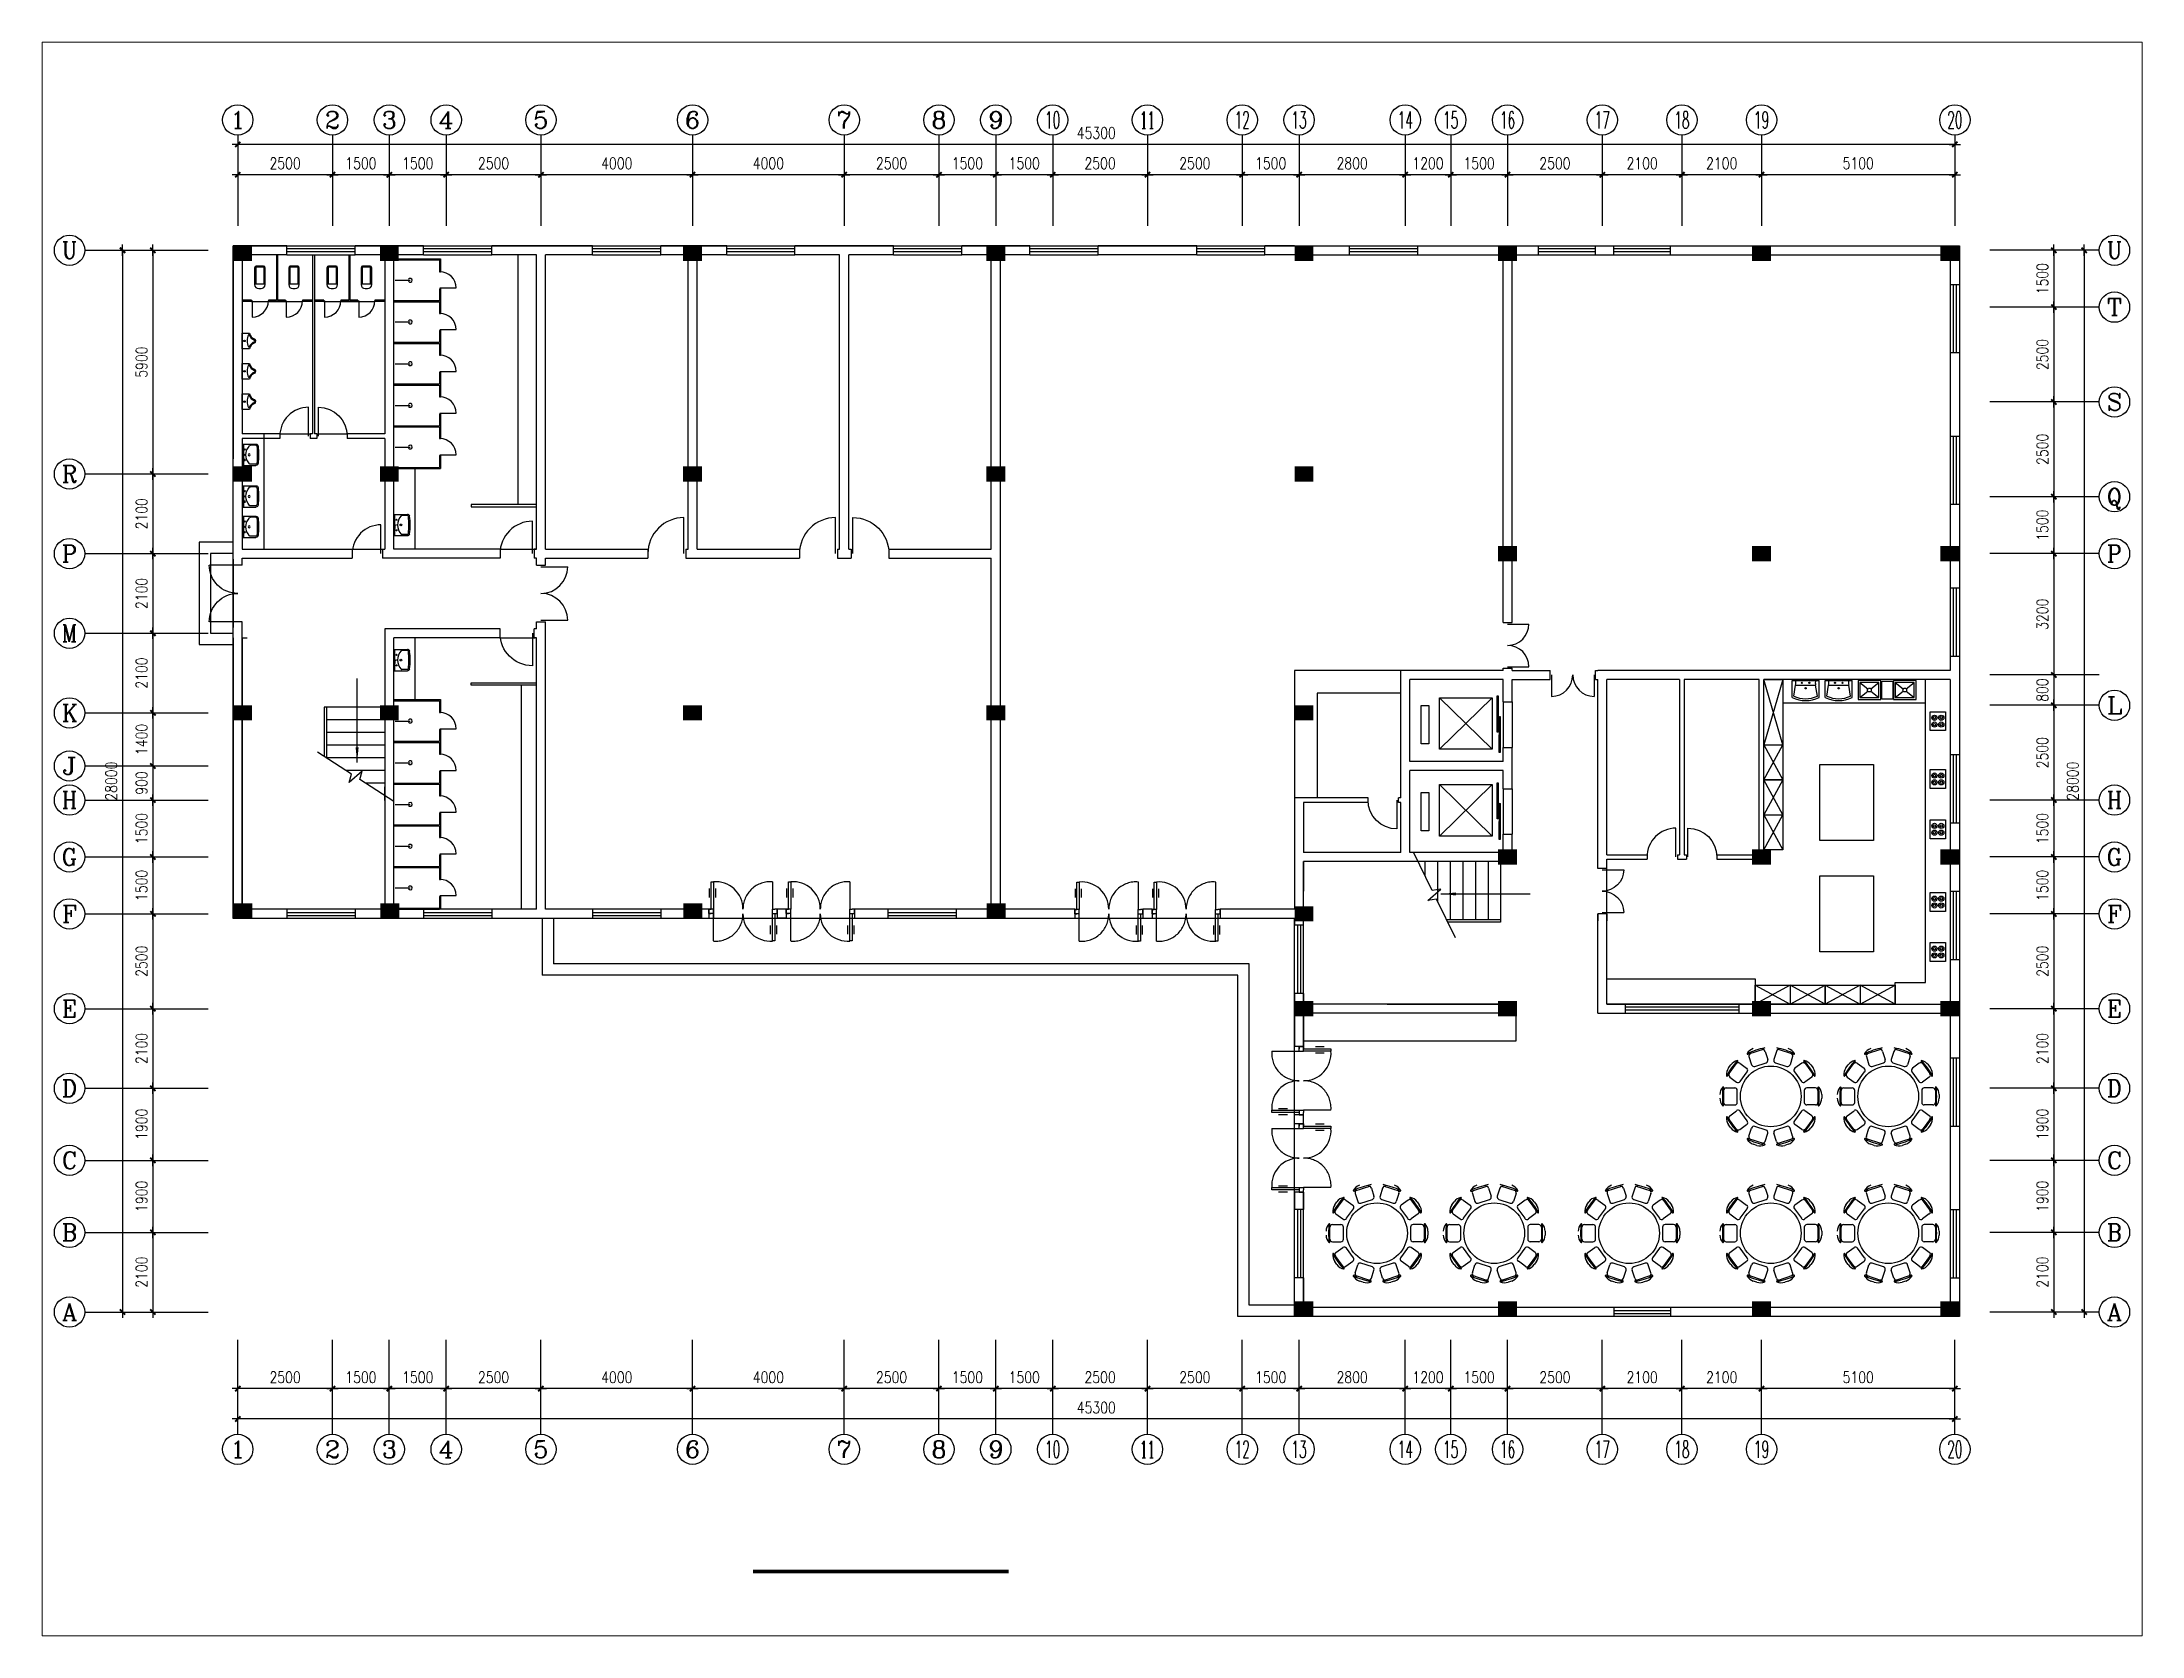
# Paper-space layout '布局1' of a CAD drawing. Header units: millimetres. Extents: x 26 to 231, y 20 to 176.
# The model-space entities are those that its viewports show. They can reach past a viewport. Long polylines and large blocks are cut down to what shows.
import ezdxf
from ezdxf.enums import TextEntityAlignment as Align

# ---------------------------------------------------------------- set-up
doc = ezdxf.new("R2010")
doc.units = ezdxf.units.MM
doc.linetypes.add('DASH', pattern=[0.35, 0.25, -0.1])
doc.linetypes.add('DASHED2', pattern=[0.375, 0.25, -0.125])
doc.layers.get('Defpoints').update_dxf_attribs({"color": 8})
for name, color, linetype in [('AXIS', 3, 'Continuous'), ('AXIS_TEXT', 7, 'Continuous'), ('COLUMN', 7, 'Continuous'), ('LVTRY', 6, 'Continuous'), ('LVTRY_WINDOW', 7, 'Continuous'), ('OTHER', 7, 'Continuous'), ('PUB_DIM', 3, 'Continuous'), ('PUB_TEXT', 7, 'Continuous'), ('STAIR', 2, 'Continuous'), ('TOTHER', 7, 'Continuous'), ('WALL', 255, 'Continuous'), ('WINDOW', 2, 'Continuous'), ('WINDOW_TEXT', 7, 'Continuous'), ('家具', 64, 'Continuous')]:
    doc.layers.add(name, color=color, linetype=linetype)
doc.styles.add('COMPLEX', font='COMPLEX')
doc.styles.add('DIM_FONT', font='SIMPLEX', dxfattribs={"width": 0.8})
doc.styles.add('SIMPLEX', font='SIMPLEX.SHX')
doc.styles.get("Standard").update_dxf_attribs({"font": 'txt', "bigfont": 'gbcbig.shx'})
doc.dimstyles.new('AXIS', dxfattribs={"dimtxt": 300, "dimasz": 1, "dimexe": 250, "dimexo": 300, "dimgap": 150, "dimtad": 1, "dimdec": 0, "dimzin": 0, "dimdsep": 46, "dimtxsty": 'DIM_FONT', "dimblk": '_DIMX', "dimcen": 0.09, "dimse1": 1, "dimse2": 1, "dimclrt": 7, "dimadec": 0, "dimazin": 0, "dimtfac": 1, "dimtdec": 0, "dimtix": 1, "dimtmove": 2, "dimatfit": 3, "dimldrblk": '_DIMX', "dimfxl": 1, "dimtolj": 1, "dimtzin": 0, "dimarcsym": 0})

psp = doc.layouts.new('布局1')

msp = doc.modelspace()

# ---------------------------------------------------------------- blocks, each defined once
blk = doc.blocks.new('_WBLK')
for p, q in [((-0.5, 0.5), (0.5, 0.5)), ((0.5, 0.167), (-0.5, 0.167)), ((0.5, -0.167), (-0.5, -0.167)), ((-0.5, -0.5), (0.5, -0.5))]:
    blk.add_line(p, q)
at = {"layer": 'WINDOW_TEXT', "style": 'SIMPLEX', "flags": 9}
blk.add_attdef('A', text='', height=1, dxfattribs=at).set_placement((0, 1.5), align=Align.MIDDLE)
blk = doc.blocks.new('M_A19UKF')
for p, q in [((-0.467, -0.003), (-0.467, 0.397)), ((-0.467, 0.397), (-0.433, 0.397)), ((-0.433, 0.397), (-0.433, -0.003)), ((-0.495, 0.298), (-0.495, 0.169)), ((-0.405, 0.298), (-0.405, 0.169)), ((-0.5, -0.003), (-0.5, -0.069)), ((-0.433, -0.003), (-0.5, -0.003)), ((-0.5, -0.003), (-0.5, -0.003)), ((-0.5, -0.069), (-0.5, -0.069)), ((-0.5, -0.069), (-0.467, -0.069)), ((-0.433, -0.003), (-0.467, -0.003)), ((-0.433, -0.069), (-0.467, -0.069)), ((-0.433, -0.003), (-0.433, -0.069)), ((0.405, -0.37), (0.405, -0.242)), ((0.433, -0.003), (0.433, -0.069)), ((0.433, -0.003), (0.467, -0.003)), ((0.433, -0.003), (0.5, -0.003)), ((0.433, -0.469), (0.433, -0.069)), ((0.433, -0.069), (0.5, -0.069)), ((0.433, -0.069), (0.467, -0.069)), ((0.5, -0.003), (0.467, -0.003)), ((0.467, -0.069), (0.467, -0.469)), ((0.5, -0.069), (0.467, -0.069)), ((0.495, -0.37), (0.495, -0.242)), ((0.5, -0.003), (0.5, -0.069)), ((0.5, -0.003), (0.5, -0.003)), ((0.5, -0.069), (0.5, -0.069)), ((0.467, -0.469), (0.433, -0.469))]:
    blk.add_line(p, q)
at = {"linetype": 'DASHED2'}
for p, q in [((0.433, 0.397), (0.433, -0.003)), ((-0.433, -0.469), (-0.433, -0.069))]:
    blk.add_line(p, q, dxfattribs=at)
for centre, start, end in [((-0.4, -0.001), 359.8007, 94.7805), ((0.4, -0.071), 179.8007, 274.7805)]:
    blk.add_arc(centre, 0.4, start, end)
for centre, start, end in [((0.4, -0.001), 85.2195, 180.1993), ((-0.4, -0.071), 265.2195, 0.1993)]:
    blk.add_arc(centre, 0.4, start, end, dxfattribs=at)
blk = doc.blocks.new('M_B0OPK')
for p, q in [((-0.5, 0.5), (0.5, 0.5)), ((0.5, 0.167), (-0.5, 0.167)), ((0.5, -0.167), (-0.5, -0.167)), ((-0.5, -0.5), (0.5, -0.5))]:
    blk.add_line(p, q)
blk = doc.blocks.new('M_A3PTU')
for p, q in [((-0.5, 0), (-0.499, -0.498)), ((0.5, 0), (0.499, -0.498))]:
    blk.add_line(p, q)
for centre, start, end in [((0.498, -0.001), 179.9237, 270.115), ((-0.498, -0.001), 269.885, 0.0763)]:
    blk.add_arc(centre, 0.498, start, end)
blk = doc.blocks.new('_DBLK')
blk.add_line((-0.45, 0), (-0.45, -0.95))
blk.add_arc((-0.45, 0), 0.95, 270, 0)
at = {"layer": 'WINDOW_TEXT', "style": 'SIMPLEX', "flags": 9}
blk.add_attdef('A', text='', height=1, dxfattribs=at).set_placement((0, 1.5), align=Align.MIDDLE)
blk = doc.blocks.new('_LV10')
blk.add_line((0, -37), (0, -432))
blk.add_arc((0, -432), 50, 121.0332, 58.9668)
blk = doc.blocks.new('_LV1')
for p, q in [((-280, 0), (280, 0)), ((-280, 0), (-280, -361)), ((280, 0), (280, -361)), ((-280, -29), (280, -29)), ((-251, -356), (-251, -214)), ((0, -29), (-90, -29)), ((-90, -29), (90, -29)), ((251, -356), (251, -215))]:
    blk.add_line(p, q)
for centre, radius in [((-139, -69), 15), ((1, -182), 24.9), ((0, -57), 8), ((139, -69), 15)]:
    blk.add_circle(centre, radius)
for centre, radius, start, end in [((-224, -361), 56, 180, 263.481), ((-223, -214), 28, 133.1543, 180), ((-223, -356), 28, 180, 263.4984), ((0, -452), 354, 46.7581, 133.1543), ((0, 1600), 2029, 263.481, 276.519), ((0, 1600), 1997, 263.4984, 276.5122), ((223, -356), 28, 276.5122, 0), ((224, -361), 56, 276.519, 0), ((223, -215), 28, 0, 46.7581)]:
    blk.add_arc(centre, radius, start, end)
blk = doc.blocks.new('_DBLK1')
for p, q in [((-0.47, 0), (-0.47, -0.47)), ((0.47, 0), (0.47, -0.47))]:
    blk.add_line(p, q)
for centre, start, end in [((-0.47, 0), 270, 0), ((0.47, 0), 180, 270)]:
    blk.add_arc(centre, 0.47, start, end)
at = {"layer": 'WINDOW_TEXT', "style": 'SIMPLEX', "flags": 9}
blk.add_attdef('A', text='', height=1, dxfattribs=at).set_placement((0, 1.5), align=Align.MIDDLE)
blk = doc.blocks.new('_ARROW')
blk.add_solid([(0, 0), (-1, 0.1), (-1, -0.1)])
blk = doc.blocks.new('M_C29SMZ')
for p, q in [((-917, 870), (-545, 1141)), ((-830, 1057), (-749, 1116)), ((-230, 1243), (230, 1243)), ((-225, 1176), (-225, 951)), ((-50, 1343), (50, 1343)), ((225, 1176), (225, 951)), ((545, 1141), (917, 870)), ((749, 1116), (830, 1057)), ((-1253, 165), (-1111, 603)), ((-1048, 577), (-834, 508)), ((-873, 819), (-741, 637)), ((-646, 622), (-392, 807)), ((-509, 1083), (-377, 901)), ((-158, 883), (158, 883)), ((509, 1083), (377, 901)), ((392, 807), (646, 622)), ((873, 819), (741, 637)), ((1048, 577), (834, 508)), ((1111, 603), (1253, 165)), ((-1188, 149), (-974, 80)), ((-888, 123), (-791, 423)), ((791, 423), (888, 123)), ((1188, 149), (974, 80)), ((1262, 462), (1293, 368)), ((-1111, -603), (-1253, -165)), ((-1188, -149), (-974, -80)), ((-1048, -577), (-834, -508)), ((-791, -423), (-888, -123)), ((888, -123), (791, -423)), ((1048, -577), (834, -508)), ((1188, -149), (974, -80)), ((1253, -165), (1111, -603)), ((1293, -368), (1262, -462)), ((-545, -1141), (-917, -870)), ((-873, -819), (-741, -637)), ((-749, -1116), (-830, -1057)), ((-392, -807), (-646, -622)), ((-509, -1083), (-377, -901)), ((-225, -1176), (-225, -951)), ((158, -883), (-158, -883)), ((225, -1176), (225, -951)), ((509, -1083), (377, -901)), ((646, -622), (392, -807)), ((917, -870), (545, -1141)), ((873, -819), (741, -637)), ((830, -1057), (749, -1116)), ((230, -1243), (-230, -1243))]:
    blk.add_line(p, q)
blk.add_circle((0, 0), 800)
for centre, radius, start, end in [((843, -1161), 2713, 120.8023, 131.1977), ((-572, 855), 316, 85.2735, 124.2349), ((-564, 1044), 67.5, 36, 126), ((-547, 1159), 10, 13.33, 85.2735), ((-556, 1157), 20, 306, 13.33), ((-239, 1259), 10, 130.7265, 202.67), ((-230, 1263), 20, 202.67, 270), ((-40, 1028), 316, 91.7651, 130.7265), ((0, -1435), 2713, 84.8023, 95.1977), ((-158, 1176), 67.5, 90, 180), ((40, 1028), 316, 49.2735, 88.2349), ((158, 1176), 67.5, 0, 90), ((230, 1263), 20, 270, 337.33), ((239, 1259), 10, 337.33, 49.2735), ((564, 1044), 67.5, 54, 144), ((556, 1157), 20, 166.67, 234), ((547, 1159), 10, 94.7265, 166.67), ((572, 855), 316, 55.7651, 94.7265), ((-843, -1161), 2713, 48.8023, 59.1977), ((1365, -443), 2713, 156.8023, 167.1977), ((-965, 355), 316, 121.2735, 160.2349), ((-1069, 513), 67.5, 72, 162), ((-1124, 617), 10, 49.33, 121.2735), ((-1130, 609), 20, 342, 49.33), ((-934, 878), 10, 166.7265, 238.67), ((-636, 808), 316, 127.7651, 166.7265), ((-928, 887), 20, 238.67, 306), ((-818, 858), 67.5, 126, 216), ((-686, 676), 67.5, 216, 306), ((-431, 862), 67.5, 306, 36), ((-158, 951), 67.5, 180, 270), ((158, 951), 67.5, 270, 0), ((431, 862), 67.5, 144, 234), ((686, 676), 67.5, 234, 324), ((636, 808), 316, 13.2735, 52.2349), ((818, 858), 67.5, 324, 54), ((928, 887), 20, 234, 301.33), ((934, 878), 10, 301.33, 13.2735), ((1069, 513), 67.5, 18, 108), ((1130, 609), 20, 130.67, 198), ((1124, 617), 10, 58.7265, 130.67), ((965, 355), 316, 19.7651, 58.7265), ((-1365, -443), 2713, 12.8023, 23.1977), ((-1167, 213), 67.5, 162, 252), ((-953, 144), 67.5, 252, 342), ((-855, 444), 67.5, 342, 72), ((855, 444), 67.5, 108, 198), ((953, 144), 67.5, 198, 288), ((1167, 213), 67.5, 288, 18), ((1272, 172), 20, 198, 265.33), ((1271, 162), 10, 265.33, 337.2735), ((990, 280), 316, 337.2735, 16.2349), ((1365, 443), 2713, 192.8023, 203.1977), ((-965, -355), 316, 199.7651, 238.7265), ((-1167, -213), 67.5, 108, 198), ((-1069, -513), 67.5, 198, 288), ((-953, -144), 67.5, 18, 108), ((-855, -444), 67.5, 288, 18), ((855, -444), 67.5, 162, 252), ((953, -144), 67.5, 72, 162), ((1069, -513), 67.5, 252, 342), ((-1365, 443), 2713, 336.8023, 347.1977), ((965, -355), 316, 301.2735, 340.2349), ((1167, -213), 67.5, 342, 72), ((1272, -172), 20, 94.67, 162), ((1271, -162), 10, 22.7265, 94.67), ((990, -280), 316, 343.7651, 22.7265), ((-1124, -617), 10, 238.7265, 310.67), ((-1130, -609), 20, 310.67, 18), ((-934, -878), 10, 121.33, 193.2735), ((-636, -808), 316, 193.2735, 232.2349), ((843, 1161), 2713, 228.8023, 239.1977), ((-928, -887), 20, 54, 121.33), ((-818, -858), 67.5, 144, 234), ((-686, -676), 67.5, 54, 144), ((-564, -1044), 67.5, 234, 324), ((-431, -862), 67.5, 324, 54), ((-158, -951), 67.5, 90, 180), ((158, -951), 67.5, 0, 90), ((431, -862), 67.5, 126, 216), ((564, -1044), 67.5, 216, 306), ((-843, 1161), 2713, 300.8023, 311.1977), ((686, -676), 67.5, 36, 126), ((636, -808), 316, 307.7651, 346.7265), ((818, -858), 67.5, 306, 36), ((928, -887), 20, 58.67, 126), ((934, -878), 10, 346.7265, 58.67), ((1130, -609), 20, 162, 229.33), ((1124, -617), 10, 229.33, 301.2735), ((-572, -855), 316, 235.7651, 274.7265), ((-547, -1159), 10, 274.7265, 346.67), ((-556, -1157), 20, 346.67, 54), ((-239, -1259), 10, 157.33, 229.2735), ((-230, -1263), 20, 90, 157.33), ((-40, -1028), 316, 229.2735, 268.2349), ((0, 1435), 2713, 264.8023, 275.1977), ((-158, -1176), 67.5, 180, 270), ((40, -1028), 316, 271.7651, 310.7265), ((158, -1176), 67.5, 270, 0), ((230, -1263), 20, 22.67, 90), ((239, -1259), 10, 310.7265, 22.67), ((556, -1157), 20, 126, 193.33), ((547, -1159), 10, 193.33, 265.2735), ((572, -855), 316, 265.2735, 304.2349)]:
    blk.add_arc(centre, radius, start, end)
at = {"width": 0.8, "flags": 9}
for tag in ['XSIZE', 'YSIZE']:
    blk.add_attdef(tag, (0, 0), '', height=0.5, dxfattribs=at)
blk = doc.blocks.new('_LV8')
for p, q in [((-205, 0), (205, 0)), ((-205, -191), (-205, 0)), ((205, 0), (205, -191))]:
    blk.add_line(p, q)
blk.add_circle((0, -60), 20)
for centre, radius, start, end in [((-243, -391), 203, 19.2639, 79.2894), ((-152, -175), 10, 114.1084, 248.1394), ((5, -526), 395, 66.6675, 114.1084), ((-243, -401), 233, 19.2639, 68.1394), ((0, -306), 54, 199.2639, 269.7777), ((0, -316), 24, 199.2639, 269.4998), ((0, -306), 54, 270.2223, 340.7361), ((0, -316), 24, 270.5002, 340.7361), ((243, -401), 233, 110.4941, 160.7361), ((243, -391), 203, 100.7106, 160.7361), ((158, -173), 10, 290.4941, 66.6675)]:
    blk.add_arc(centre, radius, start, end)
blk = doc.blocks.new('_LV6')
for p, q in [((-140, -340), (-140, -780)), ((-110, -340), (-110, -770)), ((100, -300), (-100, -300)), ((100, -330), (-100, -330)), ((110, -770), (110, -340)), ((140, -780), (140, -340)), ((140, -770), (-140, -770)), ((-30, -890), (30, -890))]:
    blk.add_line(p, q)
for centre, radius, start, end in [((-100, -340), 40, 90, 180), ((-100, -340), 10, 90, 180), ((100, -340), 40, 0, 90), ((100, -340), 10, 0, 90), ((-30, -780), 110, 180, 270), ((30, -780), 110, 270, 0)]:
    blk.add_arc(centre, radius, start, end)
blk = doc.blocks.new('_FZH')
blk.add_solid([(-0.5, -0.5), (0.5, -0.5), (-0.5, 0.5), (0.5, 0.5)])
blk = doc.blocks.new('_DIMX')
blk.add_line((-150, 0), (150, 0))
at = {"const_width": 50}
blk.add_lwpolyline([(-70, -70), (70, 70)], dxfattribs=at)
blk = doc.blocks.new('*D89')
at = {"layer": 'AXIS', "color": 0, "lineweight": -2}
blk.add_line((24171, 5485), (21673, 5485), dxfattribs=at)
at = {"layer": 'Defpoints', "color": 0}
for p in [(21672, 6772), (24172, 6772), (21672, 5485)]:
    blk.add_point(p, dxfattribs=at)
at = {"layer": 'AXIS', "color": 0, "lineweight": -2, "rotation": 180}
blk.add_blockref('_DIMX', (21672, 5485), dxfattribs=at)
at = {"layer": 'AXIS', "color": 0, "lineweight": -2}
blk.add_blockref('_DIMX', (24172, 5485), dxfattribs=at)
at = {"layer": 'AXIS', "color": 7, "insert": (22922, 5785), "char_height": 300, "attachment_point": 5, "style": 'DIM_FONT'}
blk.add_mtext('\\A1;2500', dxfattribs=at)
blk = doc.blocks.new('*D90')
at = {"layer": 'AXIS', "color": 0, "lineweight": -2}
blk.add_line((50971, 4685), (5673, 4685), dxfattribs=at)
at = {"layer": 'Defpoints', "color": 0}
for p in [(5672, 6772), (50972, 6772), (5672, 4685)]:
    blk.add_point(p, dxfattribs=at)
at = {"layer": 'AXIS', "color": 0, "lineweight": -2, "rotation": 180}
blk.add_blockref('_DIMX', (5672, 4685), dxfattribs=at)
at = {"layer": 'AXIS', "color": 0, "lineweight": -2}
blk.add_blockref('_DIMX', (50972, 4685), dxfattribs=at)
at = {"layer": 'AXIS', "color": 7, "insert": (28322, 4985), "char_height": 300, "attachment_point": 5, "style": 'DIM_FONT'}
blk.add_mtext('\\A1;45300', dxfattribs=at)
blk = doc.blocks.new('*D91')
at = {"layer": 'AXIS', "color": 0, "lineweight": -2}
blk.add_line((24171, 37498), (21673, 37498), dxfattribs=at)
at = {"layer": 'Defpoints', "color": 0}
for p in [(21672, 37498), (21672, 36150), (24172, 36150)]:
    blk.add_point(p, dxfattribs=at)
at = {"layer": 'AXIS', "color": 0, "lineweight": -2, "rotation": 180}
blk.add_blockref('_DIMX', (21672, 37498), dxfattribs=at)
at = {"layer": 'AXIS', "color": 0, "lineweight": -2}
blk.add_blockref('_DIMX', (24172, 37498), dxfattribs=at)
at = {"layer": 'AXIS', "color": 7, "insert": (22922, 37798), "char_height": 300, "attachment_point": 5, "style": 'DIM_FONT'}
blk.add_mtext('\\A1;2500', dxfattribs=at)
blk = doc.blocks.new('*D92')
at = {"layer": 'AXIS', "color": 0, "lineweight": -2}
blk.add_line((50971, 38298), (5673, 38298), dxfattribs=at)
at = {"layer": 'Defpoints', "color": 0}
for p in [(5672, 38298), (5672, 36150), (50972, 36150)]:
    blk.add_point(p, dxfattribs=at)
at = {"layer": 'AXIS', "color": 0, "lineweight": -2, "rotation": 180}
blk.add_blockref('_DIMX', (5672, 38298), dxfattribs=at)
at = {"layer": 'AXIS', "color": 0, "lineweight": -2}
blk.add_blockref('_DIMX', (50972, 38298), dxfattribs=at)
at = {"layer": 'AXIS', "color": 7, "insert": (28322, 38598), "char_height": 300, "attachment_point": 5, "style": 'DIM_FONT'}
blk.add_mtext('\\A1;45300', dxfattribs=at)
blk = doc.blocks.new('_AXISO')
blk.add_circle((0, 0), 0.5)
at = {"layer": 'AXIS_TEXT', "style": 'COMPLEX', "width": 1.041667}
blk.add_attdef('A', text='', height=0.56, dxfattribs=at).set_placement((-0.25, -0.28), (0.25, -0.28), align=Align.FIT)
blk = doc.blocks.new('*D93')
at = {"layer": 'AXIS', "color": 0, "lineweight": -2}
blk.add_line((3435, 35505), (3435, 29607), dxfattribs=at)
at = {"layer": 'Defpoints', "color": 0}
for p in [(4895, 35506), (3435, 29606), (4895, 29606)]:
    blk.add_point(p, dxfattribs=at)
at = {"layer": 'AXIS', "color": 0, "lineweight": -2}
for p, rotation in [((3435, 35506), 90), ((3435, 29606), 270)]:
    blk.add_blockref('_DIMX', p, dxfattribs=dict(at, rotation=rotation))
at = {"layer": 'AXIS', "color": 7, "insert": (3135, 32556), "char_height": 300, "attachment_point": 5, "rotation": 90, "style": 'DIM_FONT'}
blk.add_mtext('\\A1;5900', dxfattribs=at)
blk = doc.blocks.new('*D94')
at = {"layer": 'AXIS', "color": 0, "lineweight": -2}
blk.add_line((3435, 29605), (3435, 27507), dxfattribs=at)
at = {"layer": 'Defpoints', "color": 0}
for p in [(4895, 29606), (3435, 27506), (4895, 27506)]:
    blk.add_point(p, dxfattribs=at)
at = {"layer": 'AXIS', "color": 0, "lineweight": -2}
for p, rotation in [((3435, 29606), 90), ((3435, 27506), 270)]:
    blk.add_blockref('_DIMX', p, dxfattribs=dict(at, rotation=rotation))
at = {"layer": 'AXIS', "color": 7, "insert": (3135, 28556), "char_height": 300, "attachment_point": 5, "rotation": 90, "style": 'DIM_FONT'}
blk.add_mtext('\\A1;2100', dxfattribs=at)
blk = doc.blocks.new('*D95')
at = {"layer": 'AXIS', "color": 0, "lineweight": -2}
blk.add_line((3435, 27505), (3435, 25407), dxfattribs=at)
at = {"layer": 'Defpoints', "color": 0}
for p in [(4895, 27506), (3435, 25406), (4895, 25406)]:
    blk.add_point(p, dxfattribs=at)
at = {"layer": 'AXIS', "color": 0, "lineweight": -2}
for p, rotation in [((3435, 27506), 90), ((3435, 25406), 270)]:
    blk.add_blockref('_DIMX', p, dxfattribs=dict(at, rotation=rotation))
at = {"layer": 'AXIS', "color": 7, "insert": (3135, 26456), "char_height": 300, "attachment_point": 5, "rotation": 90, "style": 'DIM_FONT'}
blk.add_mtext('\\A1;2100', dxfattribs=at)
blk = doc.blocks.new('*D96')
at = {"layer": 'AXIS', "color": 0, "lineweight": -2}
blk.add_line((3435, 25405), (3435, 23307), dxfattribs=at)
at = {"layer": 'Defpoints', "color": 0}
for p in [(4895, 25406), (3435, 23306), (4895, 23306)]:
    blk.add_point(p, dxfattribs=at)
at = {"layer": 'AXIS', "color": 0, "lineweight": -2}
for p, rotation in [((3435, 25406), 90), ((3435, 23306), 270)]:
    blk.add_blockref('_DIMX', p, dxfattribs=dict(at, rotation=rotation))
at = {"layer": 'AXIS', "color": 7, "insert": (3135, 24356), "char_height": 300, "attachment_point": 5, "rotation": 90, "style": 'DIM_FONT'}
blk.add_mtext('\\A1;2100', dxfattribs=at)
blk = doc.blocks.new('*D97')
at = {"layer": 'AXIS', "color": 0, "lineweight": -2}
blk.add_line((3435, 23305), (3435, 21907), dxfattribs=at)
at = {"layer": 'Defpoints', "color": 0}
for p in [(4895, 23306), (3435, 21906), (4895, 21906)]:
    blk.add_point(p, dxfattribs=at)
at = {"layer": 'AXIS', "color": 0, "lineweight": -2}
for p, rotation in [((3435, 23306), 90), ((3435, 21906), 270)]:
    blk.add_blockref('_DIMX', p, dxfattribs=dict(at, rotation=rotation))
at = {"layer": 'AXIS', "color": 7, "insert": (3135, 22606), "char_height": 300, "attachment_point": 5, "rotation": 90, "style": 'DIM_FONT'}
blk.add_mtext('\\A1;1400', dxfattribs=at)
blk = doc.blocks.new('*D98')
at = {"layer": 'AXIS', "color": 0, "lineweight": -2}
for p, q in [((3435, 21907), (3435, 21908)), ((3435, 21906), (3435, 21006)), ((3435, 21005), (3435, 21004))]:
    blk.add_line(p, q, dxfattribs=at)
at = {"layer": 'Defpoints', "color": 0}
for p in [(4895, 21906), (3435, 21006), (4895, 21006)]:
    blk.add_point(p, dxfattribs=at)
at = {"layer": 'AXIS', "color": 0, "lineweight": -2}
for p, rotation in [((3435, 21906), 270), ((3435, 21006), 90)]:
    blk.add_blockref('_DIMX', p, dxfattribs=dict(at, rotation=rotation))
at = {"layer": 'AXIS', "color": 7, "insert": (3135, 21456), "char_height": 300, "attachment_point": 5, "rotation": 90, "style": 'DIM_FONT'}
blk.add_mtext('\\A1;900', dxfattribs=at)
blk = doc.blocks.new('*D99')
at = {"layer": 'AXIS', "color": 0, "lineweight": -2}
blk.add_line((3435, 21005), (3435, 19507), dxfattribs=at)
at = {"layer": 'Defpoints', "color": 0}
for p in [(4895, 21006), (3435, 19506), (4895, 19506)]:
    blk.add_point(p, dxfattribs=at)
at = {"layer": 'AXIS', "color": 0, "lineweight": -2}
for p, rotation in [((3435, 21006), 90), ((3435, 19506), 270)]:
    blk.add_blockref('_DIMX', p, dxfattribs=dict(at, rotation=rotation))
at = {"layer": 'AXIS', "color": 7, "insert": (3135, 20256), "char_height": 300, "attachment_point": 5, "rotation": 90, "style": 'DIM_FONT'}
blk.add_mtext('\\A1;1500', dxfattribs=at)
blk = doc.blocks.new('*D100')
at = {"layer": 'AXIS', "color": 0, "lineweight": -2}
blk.add_line((3435, 19505), (3435, 18007), dxfattribs=at)
at = {"layer": 'Defpoints', "color": 0}
for p in [(4895, 19506), (3435, 18006), (4895, 18006)]:
    blk.add_point(p, dxfattribs=at)
at = {"layer": 'AXIS', "color": 0, "lineweight": -2}
for p, rotation in [((3435, 19506), 90), ((3435, 18006), 270)]:
    blk.add_blockref('_DIMX', p, dxfattribs=dict(at, rotation=rotation))
at = {"layer": 'AXIS', "color": 7, "insert": (3135, 18756), "char_height": 300, "attachment_point": 5, "rotation": 90, "style": 'DIM_FONT'}
blk.add_mtext('\\A1;1500', dxfattribs=at)
blk = doc.blocks.new('*D101')
at = {"layer": 'AXIS', "color": 0, "lineweight": -2}
blk.add_line((3435, 18005), (3435, 15507), dxfattribs=at)
at = {"layer": 'Defpoints', "color": 0}
for p in [(4895, 18006), (3435, 15506), (4895, 15506)]:
    blk.add_point(p, dxfattribs=at)
at = {"layer": 'AXIS', "color": 0, "lineweight": -2}
for p, rotation in [((3435, 18006), 90), ((3435, 15506), 270)]:
    blk.add_blockref('_DIMX', p, dxfattribs=dict(at, rotation=rotation))
at = {"layer": 'AXIS', "color": 7, "insert": (3135, 16756), "char_height": 300, "attachment_point": 5, "rotation": 90, "style": 'DIM_FONT'}
blk.add_mtext('\\A1;2500', dxfattribs=at)
blk = doc.blocks.new('*D102')
at = {"layer": 'AXIS', "color": 0, "lineweight": -2}
blk.add_line((3435, 15505), (3435, 13407), dxfattribs=at)
at = {"layer": 'Defpoints', "color": 0}
for p in [(4895, 15506), (3435, 13406), (4895, 13406)]:
    blk.add_point(p, dxfattribs=at)
at = {"layer": 'AXIS', "color": 0, "lineweight": -2}
for p, rotation in [((3435, 15506), 90), ((3435, 13406), 270)]:
    blk.add_blockref('_DIMX', p, dxfattribs=dict(at, rotation=rotation))
at = {"layer": 'AXIS', "color": 7, "insert": (3135, 14456), "char_height": 300, "attachment_point": 5, "rotation": 90, "style": 'DIM_FONT'}
blk.add_mtext('\\A1;2100', dxfattribs=at)
blk = doc.blocks.new('*D103')
at = {"layer": 'AXIS', "color": 0, "lineweight": -2}
blk.add_line((3435, 13405), (3435, 11507), dxfattribs=at)
at = {"layer": 'Defpoints', "color": 0}
for p in [(4895, 13406), (3435, 11506), (4895, 11506)]:
    blk.add_point(p, dxfattribs=at)
at = {"layer": 'AXIS', "color": 0, "lineweight": -2}
for p, rotation in [((3435, 13406), 90), ((3435, 11506), 270)]:
    blk.add_blockref('_DIMX', p, dxfattribs=dict(at, rotation=rotation))
at = {"layer": 'AXIS', "color": 7, "insert": (3135, 12456), "char_height": 300, "attachment_point": 5, "rotation": 90, "style": 'DIM_FONT'}
blk.add_mtext('\\A1;1900', dxfattribs=at)
blk = doc.blocks.new('*D104')
at = {"layer": 'AXIS', "color": 0, "lineweight": -2}
blk.add_line((3435, 11505), (3435, 9607), dxfattribs=at)
at = {"layer": 'Defpoints', "color": 0}
for p in [(4895, 11506), (3435, 9606), (4895, 9606)]:
    blk.add_point(p, dxfattribs=at)
at = {"layer": 'AXIS', "color": 0, "lineweight": -2}
for p, rotation in [((3435, 11506), 90), ((3435, 9606), 270)]:
    blk.add_blockref('_DIMX', p, dxfattribs=dict(at, rotation=rotation))
at = {"layer": 'AXIS', "color": 7, "insert": (3135, 10556), "char_height": 300, "attachment_point": 5, "rotation": 90, "style": 'DIM_FONT'}
blk.add_mtext('\\A1;1900', dxfattribs=at)
blk = doc.blocks.new('*D105')
at = {"layer": 'AXIS', "color": 0, "lineweight": -2}
blk.add_line((3435, 9605), (3435, 7507), dxfattribs=at)
at = {"layer": 'Defpoints', "color": 0}
for p in [(4895, 9606), (3435, 7506), (4895, 7506)]:
    blk.add_point(p, dxfattribs=at)
at = {"layer": 'AXIS', "color": 0, "lineweight": -2}
for p, rotation in [((3435, 9606), 90), ((3435, 7506), 270)]:
    blk.add_blockref('_DIMX', p, dxfattribs=dict(at, rotation=rotation))
at = {"layer": 'AXIS', "color": 7, "insert": (3135, 8556), "char_height": 300, "attachment_point": 5, "rotation": 90, "style": 'DIM_FONT'}
blk.add_mtext('\\A1;2100', dxfattribs=at)
blk = doc.blocks.new('*D106')
at = {"layer": 'AXIS', "color": 0, "lineweight": -2}
blk.add_line((2635, 35505), (2635, 7507), dxfattribs=at)
at = {"layer": 'Defpoints', "color": 0}
for p in [(4895, 35506), (2635, 7506), (4895, 7506)]:
    blk.add_point(p, dxfattribs=at)
at = {"layer": 'AXIS', "color": 0, "lineweight": -2}
for p, rotation in [((2635, 35506), 90), ((2635, 7506), 270)]:
    blk.add_blockref('_DIMX', p, dxfattribs=dict(at, rotation=rotation))
at = {"layer": 'AXIS', "color": 7, "insert": (2335, 21506), "char_height": 300, "attachment_point": 5, "rotation": 90, "style": 'DIM_FONT'}
blk.add_mtext('\\A1;28000', dxfattribs=at)
blk = doc.blocks.new('*D107')
at = {"layer": 'AXIS', "color": 0, "lineweight": -2}
blk.add_line((21671, 5485), (17673, 5485), dxfattribs=at)
at = {"layer": 'Defpoints', "color": 0}
for p in [(17672, 6772), (21672, 6772), (17672, 5485)]:
    blk.add_point(p, dxfattribs=at)
at = {"layer": 'AXIS', "color": 0, "lineweight": -2, "rotation": 180}
blk.add_blockref('_DIMX', (17672, 5485), dxfattribs=at)
at = {"layer": 'AXIS', "color": 0, "lineweight": -2}
blk.add_blockref('_DIMX', (21672, 5485), dxfattribs=at)
at = {"layer": 'AXIS', "color": 7, "insert": (19672, 5785), "char_height": 300, "attachment_point": 5, "style": 'DIM_FONT'}
blk.add_mtext('\\A1;4000', dxfattribs=at)
blk = doc.blocks.new('*D108')
at = {"layer": 'AXIS', "color": 0, "lineweight": -2}
blk.add_line((17671, 5485), (13673, 5485), dxfattribs=at)
at = {"layer": 'Defpoints', "color": 0}
for p in [(13672, 6772), (17672, 6772), (13672, 5485)]:
    blk.add_point(p, dxfattribs=at)
at = {"layer": 'AXIS', "color": 0, "lineweight": -2, "rotation": 180}
blk.add_blockref('_DIMX', (13672, 5485), dxfattribs=at)
at = {"layer": 'AXIS', "color": 0, "lineweight": -2}
blk.add_blockref('_DIMX', (17672, 5485), dxfattribs=at)
at = {"layer": 'AXIS', "color": 7, "insert": (15672, 5785), "char_height": 300, "attachment_point": 5, "style": 'DIM_FONT'}
blk.add_mtext('\\A1;4000', dxfattribs=at)
blk = doc.blocks.new('*D109')
at = {"layer": 'AXIS', "color": 0, "lineweight": -2}
blk.add_line((13671, 5485), (11173, 5485), dxfattribs=at)
at = {"layer": 'Defpoints', "color": 0}
for p in [(11172, 6772), (13672, 6772), (11172, 5485)]:
    blk.add_point(p, dxfattribs=at)
at = {"layer": 'AXIS', "color": 0, "lineweight": -2, "rotation": 180}
blk.add_blockref('_DIMX', (11172, 5485), dxfattribs=at)
at = {"layer": 'AXIS', "color": 0, "lineweight": -2}
blk.add_blockref('_DIMX', (13672, 5485), dxfattribs=at)
at = {"layer": 'AXIS', "color": 7, "insert": (12422, 5785), "char_height": 300, "attachment_point": 5, "style": 'DIM_FONT'}
blk.add_mtext('\\A1;2500', dxfattribs=at)
blk = doc.blocks.new('*D110')
at = {"layer": 'AXIS', "color": 0, "lineweight": -2}
blk.add_line((11171, 5485), (9673, 5485), dxfattribs=at)
at = {"layer": 'Defpoints', "color": 0}
for p in [(9672, 6772), (11172, 6772), (9672, 5485)]:
    blk.add_point(p, dxfattribs=at)
at = {"layer": 'AXIS', "color": 0, "lineweight": -2, "rotation": 180}
blk.add_blockref('_DIMX', (9672, 5485), dxfattribs=at)
at = {"layer": 'AXIS', "color": 0, "lineweight": -2}
blk.add_blockref('_DIMX', (11172, 5485), dxfattribs=at)
at = {"layer": 'AXIS', "color": 7, "insert": (10422, 5785), "char_height": 300, "attachment_point": 5, "style": 'DIM_FONT'}
blk.add_mtext('\\A1;1500', dxfattribs=at)
blk = doc.blocks.new('*D111')
at = {"layer": 'AXIS', "color": 0, "lineweight": -2}
blk.add_line((9671, 5485), (8173, 5485), dxfattribs=at)
at = {"layer": 'Defpoints', "color": 0}
for p in [(8172, 6772), (9672, 6772), (8172, 5485)]:
    blk.add_point(p, dxfattribs=at)
at = {"layer": 'AXIS', "color": 0, "lineweight": -2, "rotation": 180}
blk.add_blockref('_DIMX', (8172, 5485), dxfattribs=at)
at = {"layer": 'AXIS', "color": 0, "lineweight": -2}
blk.add_blockref('_DIMX', (9672, 5485), dxfattribs=at)
at = {"layer": 'AXIS', "color": 7, "insert": (8922, 5785), "char_height": 300, "attachment_point": 5, "style": 'DIM_FONT'}
blk.add_mtext('\\A1;1500', dxfattribs=at)
blk = doc.blocks.new('*D112')
at = {"layer": 'AXIS', "color": 0, "lineweight": -2}
blk.add_line((8171, 5485), (5673, 5485), dxfattribs=at)
at = {"layer": 'Defpoints', "color": 0}
for p in [(5672, 6772), (8172, 6772), (5672, 5485)]:
    blk.add_point(p, dxfattribs=at)
at = {"layer": 'AXIS', "color": 0, "lineweight": -2, "rotation": 180}
blk.add_blockref('_DIMX', (5672, 5485), dxfattribs=at)
at = {"layer": 'AXIS', "color": 0, "lineweight": -2}
blk.add_blockref('_DIMX', (8172, 5485), dxfattribs=at)
at = {"layer": 'AXIS', "color": 7, "insert": (6922, 5785), "char_height": 300, "attachment_point": 5, "style": 'DIM_FONT'}
blk.add_mtext('\\A1;2500', dxfattribs=at)
blk = doc.blocks.new('*D113')
at = {"layer": 'AXIS', "color": 0, "lineweight": -2}
blk.add_line((21671, 37498), (17673, 37498), dxfattribs=at)
at = {"layer": 'Defpoints', "color": 0}
for p in [(17672, 37498), (17672, 36150), (21672, 36150)]:
    blk.add_point(p, dxfattribs=at)
at = {"layer": 'AXIS', "color": 0, "lineweight": -2, "rotation": 180}
blk.add_blockref('_DIMX', (17672, 37498), dxfattribs=at)
at = {"layer": 'AXIS', "color": 0, "lineweight": -2}
blk.add_blockref('_DIMX', (21672, 37498), dxfattribs=at)
at = {"layer": 'AXIS', "color": 7, "insert": (19672, 37798), "char_height": 300, "attachment_point": 5, "style": 'DIM_FONT'}
blk.add_mtext('\\A1;4000', dxfattribs=at)
blk = doc.blocks.new('*D114')
at = {"layer": 'AXIS', "color": 0, "lineweight": -2}
blk.add_line((17671, 37498), (13673, 37498), dxfattribs=at)
at = {"layer": 'Defpoints', "color": 0}
for p in [(13672, 37498), (13672, 36150), (17672, 36150)]:
    blk.add_point(p, dxfattribs=at)
at = {"layer": 'AXIS', "color": 0, "lineweight": -2, "rotation": 180}
blk.add_blockref('_DIMX', (13672, 37498), dxfattribs=at)
at = {"layer": 'AXIS', "color": 0, "lineweight": -2}
blk.add_blockref('_DIMX', (17672, 37498), dxfattribs=at)
at = {"layer": 'AXIS', "color": 7, "insert": (15672, 37798), "char_height": 300, "attachment_point": 5, "style": 'DIM_FONT'}
blk.add_mtext('\\A1;4000', dxfattribs=at)
blk = doc.blocks.new('*D115')
at = {"layer": 'AXIS', "color": 0, "lineweight": -2}
blk.add_line((13671, 37498), (11173, 37498), dxfattribs=at)
at = {"layer": 'Defpoints', "color": 0}
for p in [(11172, 37498), (11172, 36150), (13672, 36150)]:
    blk.add_point(p, dxfattribs=at)
at = {"layer": 'AXIS', "color": 0, "lineweight": -2, "rotation": 180}
blk.add_blockref('_DIMX', (11172, 37498), dxfattribs=at)
at = {"layer": 'AXIS', "color": 0, "lineweight": -2}
blk.add_blockref('_DIMX', (13672, 37498), dxfattribs=at)
at = {"layer": 'AXIS', "color": 7, "insert": (12422, 37798), "char_height": 300, "attachment_point": 5, "style": 'DIM_FONT'}
blk.add_mtext('\\A1;2500', dxfattribs=at)
blk = doc.blocks.new('*D116')
at = {"layer": 'AXIS', "color": 0, "lineweight": -2}
blk.add_line((11171, 37498), (9673, 37498), dxfattribs=at)
at = {"layer": 'Defpoints', "color": 0}
for p in [(9672, 37498), (9672, 36150), (11172, 36150)]:
    blk.add_point(p, dxfattribs=at)
at = {"layer": 'AXIS', "color": 0, "lineweight": -2, "rotation": 180}
blk.add_blockref('_DIMX', (9672, 37498), dxfattribs=at)
at = {"layer": 'AXIS', "color": 0, "lineweight": -2}
blk.add_blockref('_DIMX', (11172, 37498), dxfattribs=at)
at = {"layer": 'AXIS', "color": 7, "insert": (10422, 37798), "char_height": 300, "attachment_point": 5, "style": 'DIM_FONT'}
blk.add_mtext('\\A1;1500', dxfattribs=at)
blk = doc.blocks.new('*D117')
at = {"layer": 'AXIS', "color": 0, "lineweight": -2}
blk.add_line((9671, 37498), (8173, 37498), dxfattribs=at)
at = {"layer": 'Defpoints', "color": 0}
for p in [(8172, 37498), (8172, 36150), (9672, 36150)]:
    blk.add_point(p, dxfattribs=at)
at = {"layer": 'AXIS', "color": 0, "lineweight": -2, "rotation": 180}
blk.add_blockref('_DIMX', (8172, 37498), dxfattribs=at)
at = {"layer": 'AXIS', "color": 0, "lineweight": -2}
blk.add_blockref('_DIMX', (9672, 37498), dxfattribs=at)
at = {"layer": 'AXIS', "color": 7, "insert": (8922, 37798), "char_height": 300, "attachment_point": 5, "style": 'DIM_FONT'}
blk.add_mtext('\\A1;1500', dxfattribs=at)
blk = doc.blocks.new('*D118')
at = {"layer": 'AXIS', "color": 0, "lineweight": -2}
blk.add_line((8171, 37498), (5673, 37498), dxfattribs=at)
at = {"layer": 'Defpoints', "color": 0}
for p in [(5672, 37498), (5672, 36150), (8172, 36150)]:
    blk.add_point(p, dxfattribs=at)
at = {"layer": 'AXIS', "color": 0, "lineweight": -2, "rotation": 180}
blk.add_blockref('_DIMX', (5672, 37498), dxfattribs=at)
at = {"layer": 'AXIS', "color": 0, "lineweight": -2}
blk.add_blockref('_DIMX', (8172, 37498), dxfattribs=at)
at = {"layer": 'AXIS', "color": 7, "insert": (6922, 37798), "char_height": 300, "attachment_point": 5, "style": 'DIM_FONT'}
blk.add_mtext('\\A1;2500', dxfattribs=at)
blk = doc.blocks.new('*D119')
at = {"layer": 'AXIS', "color": 0, "lineweight": -2}
blk.add_line((53583, 35505), (53583, 34007), dxfattribs=at)
at = {"layer": 'Defpoints', "color": 0}
for p in [(51892, 35506), (51892, 34006), (53583, 34006)]:
    blk.add_point(p, dxfattribs=at)
at = {"layer": 'AXIS', "color": 0, "lineweight": -2}
for p, rotation in [((53583, 35506), 90), ((53583, 34006), 270)]:
    blk.add_blockref('_DIMX', p, dxfattribs=dict(at, rotation=rotation))
at = {"layer": 'AXIS', "color": 7, "insert": (53283, 34756), "char_height": 300, "attachment_point": 5, "rotation": 90, "style": 'DIM_FONT'}
blk.add_mtext('\\A1;1500', dxfattribs=at)
blk = doc.blocks.new('*D120')
at = {"layer": 'AXIS', "color": 0, "lineweight": -2}
blk.add_line((53583, 34005), (53583, 31507), dxfattribs=at)
at = {"layer": 'Defpoints', "color": 0}
for p in [(51892, 34006), (51892, 31506), (53583, 31506)]:
    blk.add_point(p, dxfattribs=at)
at = {"layer": 'AXIS', "color": 0, "lineweight": -2}
for p, rotation in [((53583, 34006), 90), ((53583, 31506), 270)]:
    blk.add_blockref('_DIMX', p, dxfattribs=dict(at, rotation=rotation))
at = {"layer": 'AXIS', "color": 7, "insert": (53283, 32756), "char_height": 300, "attachment_point": 5, "rotation": 90, "style": 'DIM_FONT'}
blk.add_mtext('\\A1;2500', dxfattribs=at)
blk = doc.blocks.new('*D121')
at = {"layer": 'AXIS', "color": 0, "lineweight": -2}
blk.add_line((53583, 31505), (53583, 29007), dxfattribs=at)
at = {"layer": 'Defpoints', "color": 0}
for p in [(51892, 31506), (51892, 29006), (53583, 29006)]:
    blk.add_point(p, dxfattribs=at)
at = {"layer": 'AXIS', "color": 0, "lineweight": -2}
for p, rotation in [((53583, 31506), 90), ((53583, 29006), 270)]:
    blk.add_blockref('_DIMX', p, dxfattribs=dict(at, rotation=rotation))
at = {"layer": 'AXIS', "color": 7, "insert": (53283, 30256), "char_height": 300, "attachment_point": 5, "rotation": 90, "style": 'DIM_FONT'}
blk.add_mtext('\\A1;2500', dxfattribs=at)
blk = doc.blocks.new('*D122')
at = {"layer": 'AXIS', "color": 0, "lineweight": -2}
blk.add_line((53583, 29005), (53583, 27507), dxfattribs=at)
at = {"layer": 'Defpoints', "color": 0}
for p in [(51892, 29006), (51892, 27506), (53583, 27506)]:
    blk.add_point(p, dxfattribs=at)
at = {"layer": 'AXIS', "color": 0, "lineweight": -2}
for p, rotation in [((53583, 29006), 90), ((53583, 27506), 270)]:
    blk.add_blockref('_DIMX', p, dxfattribs=dict(at, rotation=rotation))
at = {"layer": 'AXIS', "color": 7, "insert": (53283, 28256), "char_height": 300, "attachment_point": 5, "rotation": 90, "style": 'DIM_FONT'}
blk.add_mtext('\\A1;1500', dxfattribs=at)
blk = doc.blocks.new('*D123')
at = {"layer": 'AXIS', "color": 0, "lineweight": -2}
blk.add_line((53583, 27505), (53583, 24307), dxfattribs=at)
at = {"layer": 'Defpoints', "color": 0}
for p in [(51892, 27506), (51892, 24306), (53583, 24306)]:
    blk.add_point(p, dxfattribs=at)
at = {"layer": 'AXIS', "color": 0, "lineweight": -2}
for p, rotation in [((53583, 27506), 90), ((53583, 24306), 270)]:
    blk.add_blockref('_DIMX', p, dxfattribs=dict(at, rotation=rotation))
at = {"layer": 'AXIS', "color": 7, "insert": (53283, 25906), "char_height": 300, "attachment_point": 5, "rotation": 90, "style": 'DIM_FONT'}
blk.add_mtext('\\A1;3200', dxfattribs=at)
blk = doc.blocks.new('*D124')
at = {"layer": 'AXIS', "color": 0, "lineweight": -2}
for p, q in [((53583, 24307), (53583, 24308)), ((53583, 24306), (53583, 23506)), ((53583, 23505), (53583, 23504))]:
    blk.add_line(p, q, dxfattribs=at)
at = {"layer": 'Defpoints', "color": 0}
for p in [(51892, 24306), (51892, 23506), (53583, 23506)]:
    blk.add_point(p, dxfattribs=at)
at = {"layer": 'AXIS', "color": 0, "lineweight": -2}
for p, rotation in [((53583, 24306), 270), ((53583, 23506), 90)]:
    blk.add_blockref('_DIMX', p, dxfattribs=dict(at, rotation=rotation))
at = {"layer": 'AXIS', "color": 7, "insert": (53283, 23906), "char_height": 300, "attachment_point": 5, "rotation": 90, "style": 'DIM_FONT'}
blk.add_mtext('\\A1;800', dxfattribs=at)
blk = doc.blocks.new('*D125')
at = {"layer": 'AXIS', "color": 0, "lineweight": -2}
blk.add_line((53583, 23505), (53583, 21007), dxfattribs=at)
at = {"layer": 'Defpoints', "color": 0}
for p in [(51892, 23506), (51892, 21006), (53583, 21006)]:
    blk.add_point(p, dxfattribs=at)
at = {"layer": 'AXIS', "color": 0, "lineweight": -2}
for p, rotation in [((53583, 23506), 90), ((53583, 21006), 270)]:
    blk.add_blockref('_DIMX', p, dxfattribs=dict(at, rotation=rotation))
at = {"layer": 'AXIS', "color": 7, "insert": (53283, 22256), "char_height": 300, "attachment_point": 5, "rotation": 90, "style": 'DIM_FONT'}
blk.add_mtext('\\A1;2500', dxfattribs=at)
blk = doc.blocks.new('*D126')
at = {"layer": 'AXIS', "color": 0, "lineweight": -2}
blk.add_line((53583, 21005), (53583, 19507), dxfattribs=at)
at = {"layer": 'Defpoints', "color": 0}
for p in [(51892, 21006), (51892, 19506), (53583, 19506)]:
    blk.add_point(p, dxfattribs=at)
at = {"layer": 'AXIS', "color": 0, "lineweight": -2}
for p, rotation in [((53583, 21006), 90), ((53583, 19506), 270)]:
    blk.add_blockref('_DIMX', p, dxfattribs=dict(at, rotation=rotation))
at = {"layer": 'AXIS', "color": 7, "insert": (53283, 20256), "char_height": 300, "attachment_point": 5, "rotation": 90, "style": 'DIM_FONT'}
blk.add_mtext('\\A1;1500', dxfattribs=at)
blk = doc.blocks.new('*D127')
at = {"layer": 'AXIS', "color": 0, "lineweight": -2}
blk.add_line((53583, 19505), (53583, 18007), dxfattribs=at)
at = {"layer": 'Defpoints', "color": 0}
for p in [(51892, 19506), (51892, 18006), (53583, 18006)]:
    blk.add_point(p, dxfattribs=at)
at = {"layer": 'AXIS', "color": 0, "lineweight": -2}
for p, rotation in [((53583, 19506), 90), ((53583, 18006), 270)]:
    blk.add_blockref('_DIMX', p, dxfattribs=dict(at, rotation=rotation))
at = {"layer": 'AXIS', "color": 7, "insert": (53283, 18756), "char_height": 300, "attachment_point": 5, "rotation": 90, "style": 'DIM_FONT'}
blk.add_mtext('\\A1;1500', dxfattribs=at)
blk = doc.blocks.new('*D128')
at = {"layer": 'AXIS', "color": 0, "lineweight": -2}
blk.add_line((53583, 18005), (53583, 15507), dxfattribs=at)
at = {"layer": 'Defpoints', "color": 0}
for p in [(51892, 18006), (51892, 15506), (53583, 15506)]:
    blk.add_point(p, dxfattribs=at)
at = {"layer": 'AXIS', "color": 0, "lineweight": -2}
for p, rotation in [((53583, 18006), 90), ((53583, 15506), 270)]:
    blk.add_blockref('_DIMX', p, dxfattribs=dict(at, rotation=rotation))
at = {"layer": 'AXIS', "color": 7, "insert": (53283, 16756), "char_height": 300, "attachment_point": 5, "rotation": 90, "style": 'DIM_FONT'}
blk.add_mtext('\\A1;2500', dxfattribs=at)
blk = doc.blocks.new('*D129')
at = {"layer": 'AXIS', "color": 0, "lineweight": -2}
blk.add_line((53583, 15505), (53583, 13407), dxfattribs=at)
at = {"layer": 'Defpoints', "color": 0}
for p in [(51892, 15506), (51892, 13406), (53583, 13406)]:
    blk.add_point(p, dxfattribs=at)
at = {"layer": 'AXIS', "color": 0, "lineweight": -2}
for p, rotation in [((53583, 15506), 90), ((53583, 13406), 270)]:
    blk.add_blockref('_DIMX', p, dxfattribs=dict(at, rotation=rotation))
at = {"layer": 'AXIS', "color": 7, "insert": (53283, 14456), "char_height": 300, "attachment_point": 5, "rotation": 90, "style": 'DIM_FONT'}
blk.add_mtext('\\A1;2100', dxfattribs=at)
blk = doc.blocks.new('*D130')
at = {"layer": 'AXIS', "color": 0, "lineweight": -2}
blk.add_line((53583, 13405), (53583, 11507), dxfattribs=at)
at = {"layer": 'Defpoints', "color": 0}
for p in [(51892, 13406), (51892, 11506), (53583, 11506)]:
    blk.add_point(p, dxfattribs=at)
at = {"layer": 'AXIS', "color": 0, "lineweight": -2}
for p, rotation in [((53583, 13406), 90), ((53583, 11506), 270)]:
    blk.add_blockref('_DIMX', p, dxfattribs=dict(at, rotation=rotation))
at = {"layer": 'AXIS', "color": 7, "insert": (53283, 12456), "char_height": 300, "attachment_point": 5, "rotation": 90, "style": 'DIM_FONT'}
blk.add_mtext('\\A1;1900', dxfattribs=at)
blk = doc.blocks.new('*D131')
at = {"layer": 'AXIS', "color": 0, "lineweight": -2}
blk.add_line((53583, 11505), (53583, 9607), dxfattribs=at)
at = {"layer": 'Defpoints', "color": 0}
for p in [(51892, 11506), (51892, 9606), (53583, 9606)]:
    blk.add_point(p, dxfattribs=at)
at = {"layer": 'AXIS', "color": 0, "lineweight": -2}
for p, rotation in [((53583, 11506), 90), ((53583, 9606), 270)]:
    blk.add_blockref('_DIMX', p, dxfattribs=dict(at, rotation=rotation))
at = {"layer": 'AXIS', "color": 7, "insert": (53283, 10556), "char_height": 300, "attachment_point": 5, "rotation": 90, "style": 'DIM_FONT'}
blk.add_mtext('\\A1;1900', dxfattribs=at)
blk = doc.blocks.new('*D132')
at = {"layer": 'AXIS', "color": 0, "lineweight": -2}
blk.add_line((53583, 9605), (53583, 7507), dxfattribs=at)
at = {"layer": 'Defpoints', "color": 0}
for p in [(51892, 9606), (51892, 7506), (53583, 7506)]:
    blk.add_point(p, dxfattribs=at)
at = {"layer": 'AXIS', "color": 0, "lineweight": -2}
for p, rotation in [((53583, 9606), 90), ((53583, 7506), 270)]:
    blk.add_blockref('_DIMX', p, dxfattribs=dict(at, rotation=rotation))
at = {"layer": 'AXIS', "color": 7, "insert": (53283, 8556), "char_height": 300, "attachment_point": 5, "rotation": 90, "style": 'DIM_FONT'}
blk.add_mtext('\\A1;2100', dxfattribs=at)
blk = doc.blocks.new('*D133')
at = {"layer": 'AXIS', "color": 0, "lineweight": -2}
blk.add_line((54383, 35505), (54383, 7507), dxfattribs=at)
at = {"layer": 'Defpoints', "color": 0}
for p in [(51892, 35506), (51892, 7506), (54383, 7506)]:
    blk.add_point(p, dxfattribs=at)
at = {"layer": 'AXIS', "color": 0, "lineweight": -2}
for p, rotation in [((54383, 35506), 90), ((54383, 7506), 270)]:
    blk.add_blockref('_DIMX', p, dxfattribs=dict(at, rotation=rotation))
at = {"layer": 'AXIS', "color": 7, "insert": (54083, 21506), "char_height": 300, "attachment_point": 5, "rotation": 90, "style": 'DIM_FONT'}
blk.add_mtext('\\A1;28000', dxfattribs=at)
blk = doc.blocks.new('*D134')
at = {"layer": 'AXIS', "color": 0, "lineweight": -2}
blk.add_line((50971, 5485), (45873, 5485), dxfattribs=at)
at = {"layer": 'Defpoints', "color": 0}
for p in [(45872, 6772), (50972, 6772), (45872, 5485)]:
    blk.add_point(p, dxfattribs=at)
at = {"layer": 'AXIS', "color": 0, "lineweight": -2, "rotation": 180}
blk.add_blockref('_DIMX', (45872, 5485), dxfattribs=at)
at = {"layer": 'AXIS', "color": 0, "lineweight": -2}
blk.add_blockref('_DIMX', (50972, 5485), dxfattribs=at)
at = {"layer": 'AXIS', "color": 7, "insert": (48422, 5785), "char_height": 300, "attachment_point": 5, "style": 'DIM_FONT'}
blk.add_mtext('\\A1;5100', dxfattribs=at)
blk = doc.blocks.new('*D135')
at = {"layer": 'AXIS', "color": 0, "lineweight": -2}
blk.add_line((45871, 5485), (43773, 5485), dxfattribs=at)
at = {"layer": 'Defpoints', "color": 0}
for p in [(43772, 6772), (45872, 6772), (43772, 5485)]:
    blk.add_point(p, dxfattribs=at)
at = {"layer": 'AXIS', "color": 0, "lineweight": -2, "rotation": 180}
blk.add_blockref('_DIMX', (43772, 5485), dxfattribs=at)
at = {"layer": 'AXIS', "color": 0, "lineweight": -2}
blk.add_blockref('_DIMX', (45872, 5485), dxfattribs=at)
at = {"layer": 'AXIS', "color": 7, "insert": (44822, 5785), "char_height": 300, "attachment_point": 5, "style": 'DIM_FONT'}
blk.add_mtext('\\A1;2100', dxfattribs=at)
blk = doc.blocks.new('*D136')
at = {"layer": 'AXIS', "color": 0, "lineweight": -2}
blk.add_line((43771, 5485), (41673, 5485), dxfattribs=at)
at = {"layer": 'Defpoints', "color": 0}
for p in [(41672, 6772), (43772, 6772), (41672, 5485)]:
    blk.add_point(p, dxfattribs=at)
at = {"layer": 'AXIS', "color": 0, "lineweight": -2, "rotation": 180}
blk.add_blockref('_DIMX', (41672, 5485), dxfattribs=at)
at = {"layer": 'AXIS', "color": 0, "lineweight": -2}
blk.add_blockref('_DIMX', (43772, 5485), dxfattribs=at)
at = {"layer": 'AXIS', "color": 7, "insert": (42722, 5785), "char_height": 300, "attachment_point": 5, "style": 'DIM_FONT'}
blk.add_mtext('\\A1;2100', dxfattribs=at)
blk = doc.blocks.new('*D137')
at = {"layer": 'AXIS', "color": 0, "lineweight": -2}
blk.add_line((41671, 5485), (39173, 5485), dxfattribs=at)
at = {"layer": 'Defpoints', "color": 0}
for p in [(39172, 6772), (41672, 6772), (39172, 5485)]:
    blk.add_point(p, dxfattribs=at)
at = {"layer": 'AXIS', "color": 0, "lineweight": -2, "rotation": 180}
blk.add_blockref('_DIMX', (39172, 5485), dxfattribs=at)
at = {"layer": 'AXIS', "color": 0, "lineweight": -2}
blk.add_blockref('_DIMX', (41672, 5485), dxfattribs=at)
at = {"layer": 'AXIS', "color": 7, "insert": (40422, 5785), "char_height": 300, "attachment_point": 5, "style": 'DIM_FONT'}
blk.add_mtext('\\A1;2500', dxfattribs=at)
blk = doc.blocks.new('*D138')
at = {"layer": 'AXIS', "color": 0, "lineweight": -2}
blk.add_line((39171, 5485), (37673, 5485), dxfattribs=at)
at = {"layer": 'Defpoints', "color": 0}
for p in [(37672, 6772), (39172, 6772), (37672, 5485)]:
    blk.add_point(p, dxfattribs=at)
at = {"layer": 'AXIS', "color": 0, "lineweight": -2, "rotation": 180}
blk.add_blockref('_DIMX', (37672, 5485), dxfattribs=at)
at = {"layer": 'AXIS', "color": 0, "lineweight": -2}
blk.add_blockref('_DIMX', (39172, 5485), dxfattribs=at)
at = {"layer": 'AXIS', "color": 7, "insert": (38422, 5785), "char_height": 300, "attachment_point": 5, "style": 'DIM_FONT'}
blk.add_mtext('\\A1;1500', dxfattribs=at)
blk = doc.blocks.new('*D139')
at = {"layer": 'AXIS', "color": 0, "lineweight": -2}
blk.add_line((37671, 5485), (36473, 5485), dxfattribs=at)
at = {"layer": 'Defpoints', "color": 0}
for p in [(36472, 6772), (37672, 6772), (36472, 5485)]:
    blk.add_point(p, dxfattribs=at)
at = {"layer": 'AXIS', "color": 0, "lineweight": -2, "rotation": 180}
blk.add_blockref('_DIMX', (36472, 5485), dxfattribs=at)
at = {"layer": 'AXIS', "color": 0, "lineweight": -2}
blk.add_blockref('_DIMX', (37672, 5485), dxfattribs=at)
at = {"layer": 'AXIS', "color": 7, "insert": (37072, 5785), "char_height": 300, "attachment_point": 5, "style": 'DIM_FONT'}
blk.add_mtext('\\A1;1200', dxfattribs=at)
blk = doc.blocks.new('*D140')
at = {"layer": 'AXIS', "color": 0, "lineweight": -2}
blk.add_line((36471, 5485), (33673, 5485), dxfattribs=at)
at = {"layer": 'Defpoints', "color": 0}
for p in [(33672, 6772), (36472, 6772), (33672, 5485)]:
    blk.add_point(p, dxfattribs=at)
at = {"layer": 'AXIS', "color": 0, "lineweight": -2, "rotation": 180}
blk.add_blockref('_DIMX', (33672, 5485), dxfattribs=at)
at = {"layer": 'AXIS', "color": 0, "lineweight": -2}
blk.add_blockref('_DIMX', (36472, 5485), dxfattribs=at)
at = {"layer": 'AXIS', "color": 7, "insert": (35072, 5785), "char_height": 300, "attachment_point": 5, "style": 'DIM_FONT'}
blk.add_mtext('\\A1;2800', dxfattribs=at)
blk = doc.blocks.new('*D141')
at = {"layer": 'AXIS', "color": 0, "lineweight": -2}
blk.add_line((33671, 5485), (32173, 5485), dxfattribs=at)
at = {"layer": 'Defpoints', "color": 0}
for p in [(32172, 6772), (33672, 6772), (32172, 5485)]:
    blk.add_point(p, dxfattribs=at)
at = {"layer": 'AXIS', "color": 0, "lineweight": -2, "rotation": 180}
blk.add_blockref('_DIMX', (32172, 5485), dxfattribs=at)
at = {"layer": 'AXIS', "color": 0, "lineweight": -2}
blk.add_blockref('_DIMX', (33672, 5485), dxfattribs=at)
at = {"layer": 'AXIS', "color": 7, "insert": (32922, 5785), "char_height": 300, "attachment_point": 5, "style": 'DIM_FONT'}
blk.add_mtext('\\A1;1500', dxfattribs=at)
blk = doc.blocks.new('*D142')
at = {"layer": 'AXIS', "color": 0, "lineweight": -2}
blk.add_line((32171, 5485), (29673, 5485), dxfattribs=at)
at = {"layer": 'Defpoints', "color": 0}
for p in [(29672, 6772), (32172, 6772), (29672, 5485)]:
    blk.add_point(p, dxfattribs=at)
at = {"layer": 'AXIS', "color": 0, "lineweight": -2, "rotation": 180}
blk.add_blockref('_DIMX', (29672, 5485), dxfattribs=at)
at = {"layer": 'AXIS', "color": 0, "lineweight": -2}
blk.add_blockref('_DIMX', (32172, 5485), dxfattribs=at)
at = {"layer": 'AXIS', "color": 7, "insert": (30922, 5785), "char_height": 300, "attachment_point": 5, "style": 'DIM_FONT'}
blk.add_mtext('\\A1;2500', dxfattribs=at)
blk = doc.blocks.new('*D143')
at = {"layer": 'AXIS', "color": 0, "lineweight": -2}
blk.add_line((29671, 5485), (27173, 5485), dxfattribs=at)
at = {"layer": 'Defpoints', "color": 0}
for p in [(27172, 6772), (29672, 6772), (27172, 5485)]:
    blk.add_point(p, dxfattribs=at)
at = {"layer": 'AXIS', "color": 0, "lineweight": -2, "rotation": 180}
blk.add_blockref('_DIMX', (27172, 5485), dxfattribs=at)
at = {"layer": 'AXIS', "color": 0, "lineweight": -2}
blk.add_blockref('_DIMX', (29672, 5485), dxfattribs=at)
at = {"layer": 'AXIS', "color": 7, "insert": (28422, 5785), "char_height": 300, "attachment_point": 5, "style": 'DIM_FONT'}
blk.add_mtext('\\A1;2500', dxfattribs=at)
blk = doc.blocks.new('*D144')
at = {"layer": 'AXIS', "color": 0, "lineweight": -2}
blk.add_line((27171, 5485), (25673, 5485), dxfattribs=at)
at = {"layer": 'Defpoints', "color": 0}
for p in [(25672, 6772), (27172, 6772), (25672, 5485)]:
    blk.add_point(p, dxfattribs=at)
at = {"layer": 'AXIS', "color": 0, "lineweight": -2, "rotation": 180}
blk.add_blockref('_DIMX', (25672, 5485), dxfattribs=at)
at = {"layer": 'AXIS', "color": 0, "lineweight": -2}
blk.add_blockref('_DIMX', (27172, 5485), dxfattribs=at)
at = {"layer": 'AXIS', "color": 7, "insert": (26422, 5785), "char_height": 300, "attachment_point": 5, "style": 'DIM_FONT'}
blk.add_mtext('\\A1;1500', dxfattribs=at)
blk = doc.blocks.new('*D145')
at = {"layer": 'AXIS', "color": 0, "lineweight": -2}
blk.add_line((25671, 5485), (24173, 5485), dxfattribs=at)
at = {"layer": 'Defpoints', "color": 0}
for p in [(24172, 6772), (25672, 6772), (24172, 5485)]:
    blk.add_point(p, dxfattribs=at)
at = {"layer": 'AXIS', "color": 0, "lineweight": -2, "rotation": 180}
blk.add_blockref('_DIMX', (24172, 5485), dxfattribs=at)
at = {"layer": 'AXIS', "color": 0, "lineweight": -2}
blk.add_blockref('_DIMX', (25672, 5485), dxfattribs=at)
at = {"layer": 'AXIS', "color": 7, "insert": (24922, 5785), "char_height": 300, "attachment_point": 5, "style": 'DIM_FONT'}
blk.add_mtext('\\A1;1500', dxfattribs=at)
blk = doc.blocks.new('*D146')
at = {"layer": 'AXIS', "color": 0, "lineweight": -2}
blk.add_line((50971, 37498), (45873, 37498), dxfattribs=at)
at = {"layer": 'Defpoints', "color": 0}
for p in [(45872, 37498), (45872, 36150), (50972, 36150)]:
    blk.add_point(p, dxfattribs=at)
at = {"layer": 'AXIS', "color": 0, "lineweight": -2, "rotation": 180}
blk.add_blockref('_DIMX', (45872, 37498), dxfattribs=at)
at = {"layer": 'AXIS', "color": 0, "lineweight": -2}
blk.add_blockref('_DIMX', (50972, 37498), dxfattribs=at)
at = {"layer": 'AXIS', "color": 7, "insert": (48422, 37798), "char_height": 300, "attachment_point": 5, "style": 'DIM_FONT'}
blk.add_mtext('\\A1;5100', dxfattribs=at)
blk = doc.blocks.new('*D147')
at = {"layer": 'AXIS', "color": 0, "lineweight": -2}
blk.add_line((45871, 37498), (43773, 37498), dxfattribs=at)
at = {"layer": 'Defpoints', "color": 0}
for p in [(43772, 37498), (43772, 36150), (45872, 36150)]:
    blk.add_point(p, dxfattribs=at)
at = {"layer": 'AXIS', "color": 0, "lineweight": -2, "rotation": 180}
blk.add_blockref('_DIMX', (43772, 37498), dxfattribs=at)
at = {"layer": 'AXIS', "color": 0, "lineweight": -2}
blk.add_blockref('_DIMX', (45872, 37498), dxfattribs=at)
at = {"layer": 'AXIS', "color": 7, "insert": (44822, 37798), "char_height": 300, "attachment_point": 5, "style": 'DIM_FONT'}
blk.add_mtext('\\A1;2100', dxfattribs=at)
blk = doc.blocks.new('*D148')
at = {"layer": 'AXIS', "color": 0, "lineweight": -2}
blk.add_line((43771, 37498), (41673, 37498), dxfattribs=at)
at = {"layer": 'Defpoints', "color": 0}
for p in [(41672, 37498), (41672, 36150), (43772, 36150)]:
    blk.add_point(p, dxfattribs=at)
at = {"layer": 'AXIS', "color": 0, "lineweight": -2, "rotation": 180}
blk.add_blockref('_DIMX', (41672, 37498), dxfattribs=at)
at = {"layer": 'AXIS', "color": 0, "lineweight": -2}
blk.add_blockref('_DIMX', (43772, 37498), dxfattribs=at)
at = {"layer": 'AXIS', "color": 7, "insert": (42722, 37798), "char_height": 300, "attachment_point": 5, "style": 'DIM_FONT'}
blk.add_mtext('\\A1;2100', dxfattribs=at)
blk = doc.blocks.new('*D149')
at = {"layer": 'AXIS', "color": 0, "lineweight": -2}
blk.add_line((41671, 37498), (39173, 37498), dxfattribs=at)
at = {"layer": 'Defpoints', "color": 0}
for p in [(39172, 37498), (39172, 36150), (41672, 36150)]:
    blk.add_point(p, dxfattribs=at)
at = {"layer": 'AXIS', "color": 0, "lineweight": -2, "rotation": 180}
blk.add_blockref('_DIMX', (39172, 37498), dxfattribs=at)
at = {"layer": 'AXIS', "color": 0, "lineweight": -2}
blk.add_blockref('_DIMX', (41672, 37498), dxfattribs=at)
at = {"layer": 'AXIS', "color": 7, "insert": (40422, 37798), "char_height": 300, "attachment_point": 5, "style": 'DIM_FONT'}
blk.add_mtext('\\A1;2500', dxfattribs=at)
blk = doc.blocks.new('*D150')
at = {"layer": 'AXIS', "color": 0, "lineweight": -2}
blk.add_line((39171, 37498), (37673, 37498), dxfattribs=at)
at = {"layer": 'Defpoints', "color": 0}
for p in [(37672, 37498), (37672, 36150), (39172, 36150)]:
    blk.add_point(p, dxfattribs=at)
at = {"layer": 'AXIS', "color": 0, "lineweight": -2, "rotation": 180}
blk.add_blockref('_DIMX', (37672, 37498), dxfattribs=at)
at = {"layer": 'AXIS', "color": 0, "lineweight": -2}
blk.add_blockref('_DIMX', (39172, 37498), dxfattribs=at)
at = {"layer": 'AXIS', "color": 7, "insert": (38422, 37798), "char_height": 300, "attachment_point": 5, "style": 'DIM_FONT'}
blk.add_mtext('\\A1;1500', dxfattribs=at)
blk = doc.blocks.new('*D151')
at = {"layer": 'AXIS', "color": 0, "lineweight": -2}
blk.add_line((37671, 37498), (36473, 37498), dxfattribs=at)
at = {"layer": 'Defpoints', "color": 0}
for p in [(36472, 37498), (36472, 36150), (37672, 36150)]:
    blk.add_point(p, dxfattribs=at)
at = {"layer": 'AXIS', "color": 0, "lineweight": -2, "rotation": 180}
blk.add_blockref('_DIMX', (36472, 37498), dxfattribs=at)
at = {"layer": 'AXIS', "color": 0, "lineweight": -2}
blk.add_blockref('_DIMX', (37672, 37498), dxfattribs=at)
at = {"layer": 'AXIS', "color": 7, "insert": (37072, 37798), "char_height": 300, "attachment_point": 5, "style": 'DIM_FONT'}
blk.add_mtext('\\A1;1200', dxfattribs=at)
blk = doc.blocks.new('*D152')
at = {"layer": 'AXIS', "color": 0, "lineweight": -2}
blk.add_line((36471, 37498), (33673, 37498), dxfattribs=at)
at = {"layer": 'Defpoints', "color": 0}
for p in [(33672, 37498), (33672, 36150), (36472, 36150)]:
    blk.add_point(p, dxfattribs=at)
at = {"layer": 'AXIS', "color": 0, "lineweight": -2, "rotation": 180}
blk.add_blockref('_DIMX', (33672, 37498), dxfattribs=at)
at = {"layer": 'AXIS', "color": 0, "lineweight": -2}
blk.add_blockref('_DIMX', (36472, 37498), dxfattribs=at)
at = {"layer": 'AXIS', "color": 7, "insert": (35072, 37798), "char_height": 300, "attachment_point": 5, "style": 'DIM_FONT'}
blk.add_mtext('\\A1;2800', dxfattribs=at)
blk = doc.blocks.new('*D153')
at = {"layer": 'AXIS', "color": 0, "lineweight": -2}
blk.add_line((33671, 37498), (32173, 37498), dxfattribs=at)
at = {"layer": 'Defpoints', "color": 0}
for p in [(32172, 37498), (32172, 36150), (33672, 36150)]:
    blk.add_point(p, dxfattribs=at)
at = {"layer": 'AXIS', "color": 0, "lineweight": -2, "rotation": 180}
blk.add_blockref('_DIMX', (32172, 37498), dxfattribs=at)
at = {"layer": 'AXIS', "color": 0, "lineweight": -2}
blk.add_blockref('_DIMX', (33672, 37498), dxfattribs=at)
at = {"layer": 'AXIS', "color": 7, "insert": (32922, 37798), "char_height": 300, "attachment_point": 5, "style": 'DIM_FONT'}
blk.add_mtext('\\A1;1500', dxfattribs=at)
blk = doc.blocks.new('*D154')
at = {"layer": 'AXIS', "color": 0, "lineweight": -2}
blk.add_line((32171, 37498), (29673, 37498), dxfattribs=at)
at = {"layer": 'Defpoints', "color": 0}
for p in [(29672, 37498), (29672, 36150), (32172, 36150)]:
    blk.add_point(p, dxfattribs=at)
at = {"layer": 'AXIS', "color": 0, "lineweight": -2, "rotation": 180}
blk.add_blockref('_DIMX', (29672, 37498), dxfattribs=at)
at = {"layer": 'AXIS', "color": 0, "lineweight": -2}
blk.add_blockref('_DIMX', (32172, 37498), dxfattribs=at)
at = {"layer": 'AXIS', "color": 7, "insert": (30922, 37798), "char_height": 300, "attachment_point": 5, "style": 'DIM_FONT'}
blk.add_mtext('\\A1;2500', dxfattribs=at)
blk = doc.blocks.new('*D155')
at = {"layer": 'AXIS', "color": 0, "lineweight": -2}
blk.add_line((29671, 37498), (27173, 37498), dxfattribs=at)
at = {"layer": 'Defpoints', "color": 0}
for p in [(27172, 37498), (27172, 36150), (29672, 36150)]:
    blk.add_point(p, dxfattribs=at)
at = {"layer": 'AXIS', "color": 0, "lineweight": -2, "rotation": 180}
blk.add_blockref('_DIMX', (27172, 37498), dxfattribs=at)
at = {"layer": 'AXIS', "color": 0, "lineweight": -2}
blk.add_blockref('_DIMX', (29672, 37498), dxfattribs=at)
at = {"layer": 'AXIS', "color": 7, "insert": (28422, 37798), "char_height": 300, "attachment_point": 5, "style": 'DIM_FONT'}
blk.add_mtext('\\A1;2500', dxfattribs=at)
blk = doc.blocks.new('*D156')
at = {"layer": 'AXIS', "color": 0, "lineweight": -2}
blk.add_line((27171, 37498), (25673, 37498), dxfattribs=at)
at = {"layer": 'Defpoints', "color": 0}
for p in [(25672, 37498), (25672, 36150), (27172, 36150)]:
    blk.add_point(p, dxfattribs=at)
at = {"layer": 'AXIS', "color": 0, "lineweight": -2, "rotation": 180}
blk.add_blockref('_DIMX', (25672, 37498), dxfattribs=at)
at = {"layer": 'AXIS', "color": 0, "lineweight": -2}
blk.add_blockref('_DIMX', (27172, 37498), dxfattribs=at)
at = {"layer": 'AXIS', "color": 7, "insert": (26422, 37798), "char_height": 300, "attachment_point": 5, "style": 'DIM_FONT'}
blk.add_mtext('\\A1;1500', dxfattribs=at)
blk = doc.blocks.new('*D157')
at = {"layer": 'AXIS', "color": 0, "lineweight": -2}
blk.add_line((25671, 37498), (24173, 37498), dxfattribs=at)
at = {"layer": 'Defpoints', "color": 0}
for p in [(24172, 37498), (24172, 36150), (25672, 36150)]:
    blk.add_point(p, dxfattribs=at)
at = {"layer": 'AXIS', "color": 0, "lineweight": -2, "rotation": 180}
blk.add_blockref('_DIMX', (24172, 37498), dxfattribs=at)
at = {"layer": 'AXIS', "color": 0, "lineweight": -2}
blk.add_blockref('_DIMX', (25672, 37498), dxfattribs=at)
at = {"layer": 'AXIS', "color": 7, "insert": (24922, 37798), "char_height": 300, "attachment_point": 5, "style": 'DIM_FONT'}
blk.add_mtext('\\A1;1500', dxfattribs=at)
blk = doc.blocks.new('M_E21')
for p, q in [((-250, 0), (250, 0)), ((-250, -400), (-250, 0)), ((250, 0), (250, -400)), ((250, -400), (-250, -400))]:
    blk.add_line(p, q)
at = {"layer": 'TOTHER', "linetype": 'Continuous'}
for centre, radius in [((-89, -110), 68.5), ((-89, -290), 68.5), ((-89, -110), 31.6), ((-89, -290), 31.6), ((89, -110), 68.5), ((89, -290), 68.5), ((89, -110), 31.6), ((89, -290), 31.6)]:
    blk.add_circle(centre, radius, dxfattribs=at)
at = {"width": 0.8, "flags": 9}
for tag in ['XSIZE', 'YSIZE']:
    blk.add_attdef(tag, (0, 0), '', height=0.5, dxfattribs=at)
blk = doc.blocks.new('_LV12')
for p, q in [((-250, -50), (-39, -219)), ((-250, -450), (-39, -281)), ((39, -219), (250, -50)), ((39, -281), (250, -450))]:
    blk.add_line(p, q)
for points in [[(300, -500), (300, 0), (-300, 0), (-300, -500)], [(250, -450), (250, -50), (-250, -50), (-250, -450)]]:
    blk.add_lwpolyline(points, close=True)
blk.add_circle((0, -250), 50)
blk = doc.blocks.new('_LV2')
for p, q in [((-355, 0), (355, 0)), ((-355, -443), (-355, 0)), ((355, -443), (355, 0)), ((-312, -409), (-265, -120)), ((-265, -120), (265, -120)), ((312, -409), (265, -120))]:
    blk.add_line(p, q)
for centre, radius in [((-98, -61), 15), ((-1, -202), 20), ((100, -61), 15)]:
    blk.add_circle(centre, radius)
for centre, radius, start, end in [((-450, -63), 193, 342.9589, 19.178), ((450, -63), 193, 160.822, 197.0411), ((0, 241), 771, 242.572, 297.428), ((0, 241), 721, 244.3142, 295.6858)]:
    blk.add_arc(centre, radius, start, end)
blk = doc.blocks.new('M_A14NPV')
for points in [[(0.18, 0.178), (0.177, 0.16), (-0.617, 0.16), (-0.617, 0.181)], [(0.632, 0.226), (0.629, 0.208), (-0.164, 0.208), (-0.164, 0.229)]]:
    blk.add_lwpolyline(points, close=True)

# ---------------------------------------------------------------- dimensions: what is measured, and where the dimension line sits
at = {"layer": 'AXIS'}
for p1, p2, distance, picture, middle in [((50971.7, 36149.6), (5671.7, 36149.6), -2148.8, '*D92', (28321.7, 38598.4)), ((50971.7, 36149.6), (45871.7, 36149.6), -1348.8, '*D146', (48421.7, 37798.4)), ((4895.5, 35505.9), (4895.5, 7505.9), -2260.6, '*D106', (2334.9, 21505.9)), ((4895.5, 35505.9), (4895.5, 29605.9), -1460.6, '*D93', (3134.9, 32555.9)), ((51891.9, 35505.9), (51891.9, 34005.9), 1690.9, '*D119', (53282.8, 34755.9)), ((51891.9, 35505.9), (51891.9, 7505.9), 2490.9, '*D133', (54082.8, 21505.9)), ((50971.7, 6771.9), (5671.7, 6771.9), 2086.8, '*D90', (28321.7, 4985.1)), ((50971.7, 6771.9), (45871.7, 6771.9), 1286.8, '*D134', (48421.7, 5785.1))]:
    dim = msp.add_aligned_dim(p1=p1, p2=p2, distance=distance, dimstyle='AXIS', dxfattribs=at)
    dim.commit()
    dim.dimension.update_dxf_attribs({"geometry": picture, "text_midpoint": middle})
for base, p1, p2, picture, middle in [((5671.7, 37498.4), (8171.7, 36149.6), (5671.7, 36149.6), '*D118', (6921.7, 37798.4)), ((8171.7, 37498.4), (9671.7, 36149.6), (8171.7, 36149.6), '*D117', (8921.7, 37798.4)), ((9671.7, 37498.4), (11171.7, 36149.6), (9671.7, 36149.6), '*D116', (10421.7, 37798.4)), ((11171.7, 37498.4), (13671.7, 36149.6), (11171.7, 36149.6), '*D115', (12421.7, 37798.4)), ((13671.7, 37498.4), (17671.7, 36149.6), (13671.7, 36149.6), '*D114', (15671.7, 37798.4)), ((17671.7, 37498.4), (21671.7, 36149.6), (17671.7, 36149.6), '*D113', (19671.7, 37798.4)), ((21671.7, 37498.4), (24171.7, 36149.6), (21671.7, 36149.6), '*D91', (22921.7, 37798.4)), ((24171.7, 37498.4), (25671.7, 36149.6), (24171.7, 36149.6), '*D157', (24921.7, 37798.4)), ((25671.7, 37498.4), (27171.7, 36149.6), (25671.7, 36149.6), '*D156', (26421.7, 37798.4)), ((27171.7, 37498.4), (29671.7, 36149.6), (27171.7, 36149.6), '*D155', (28421.7, 37798.4)), ((29671.7, 37498.4), (32171.7, 36149.6), (29671.7, 36149.6), '*D154', (30921.7, 37798.4)), ((32171.7, 37498.4), (33671.7, 36149.6), (32171.7, 36149.6), '*D153', (32921.7, 37798.4)), ((33671.7, 37498.4), (36471.7, 36149.6), (33671.7, 36149.6), '*D152', (35071.7, 37798.4)), ((36471.7, 37498.4), (37671.7, 36149.6), (36471.7, 36149.6), '*D151', (37071.7, 37798.4)), ((37671.7, 37498.4), (39171.7, 36149.6), (37671.7, 36149.6), '*D150', (38421.7, 37798.4)), ((39171.7, 37498.4), (41671.7, 36149.6), (39171.7, 36149.6), '*D149', (40421.7, 37798.4)), ((41671.7, 37498.4), (43771.7, 36149.6), (41671.7, 36149.6), '*D148', (42721.7, 37798.4)), ((43771.7, 37498.4), (45871.7, 36149.6), (43771.7, 36149.6), '*D147', (44821.7, 37798.4)), ((5671.7, 5485.1), (8171.7, 6771.9), (5671.7, 6771.9), '*D112', (6921.7, 5785.1)), ((8171.7, 5485.1), (9671.7, 6771.9), (8171.7, 6771.9), '*D111', (8921.7, 5785.1)), ((9671.7, 5485.1), (11171.7, 6771.9), (9671.7, 6771.9), '*D110', (10421.7, 5785.1)), ((11171.7, 5485.1), (13671.7, 6771.9), (11171.7, 6771.9), '*D109', (12421.7, 5785.1)), ((13671.7, 5485.1), (17671.7, 6771.9), (13671.7, 6771.9), '*D108', (15671.7, 5785.1)), ((17671.7, 5485.1), (21671.7, 6771.9), (17671.7, 6771.9), '*D107', (19671.7, 5785.1)), ((21671.7, 5485.1), (24171.7, 6771.9), (21671.7, 6771.9), '*D89', (22921.7, 5785.1)), ((24171.7, 5485.1), (25671.7, 6771.9), (24171.7, 6771.9), '*D145', (24921.7, 5785.1)), ((25671.7, 5485.1), (27171.7, 6771.9), (25671.7, 6771.9), '*D144', (26421.7, 5785.1)), ((27171.7, 5485.1), (29671.7, 6771.9), (27171.7, 6771.9), '*D143', (28421.7, 5785.1)), ((29671.7, 5485.1), (32171.7, 6771.9), (29671.7, 6771.9), '*D142', (30921.7, 5785.1)), ((32171.7, 5485.1), (33671.7, 6771.9), (32171.7, 6771.9), '*D141', (32921.7, 5785.1)), ((33671.7, 5485.1), (36471.7, 6771.9), (33671.7, 6771.9), '*D140', (35071.7, 5785.1)), ((36471.7, 5485.1), (37671.7, 6771.9), (36471.7, 6771.9), '*D139', (37071.7, 5785.1)), ((37671.7, 5485.1), (39171.7, 6771.9), (37671.7, 6771.9), '*D138', (38421.7, 5785.1)), ((39171.7, 5485.1), (41671.7, 6771.9), (39171.7, 6771.9), '*D137', (40421.7, 5785.1)), ((41671.7, 5485.1), (43771.7, 6771.9), (41671.7, 6771.9), '*D136', (42721.7, 5785.1)), ((43771.7, 5485.1), (45871.7, 6771.9), (43771.7, 6771.9), '*D135', (44821.7, 5785.1))]:
    dim = msp.add_linear_dim(base=base, p1=p1, p2=p2, dimstyle='AXIS', dxfattribs=at)
    dim.commit()
    dim.dimension.update_dxf_attribs({"geometry": picture, "text_midpoint": middle})
for base, p1, p2, picture, middle in [((53582.8, 31505.9), (51891.9, 34005.9), (51891.9, 31505.9), '*D120', (53282.8, 32755.9)), ((53582.8, 29005.9), (51891.9, 31505.9), (51891.9, 29005.9), '*D121', (53282.8, 30255.9)), ((3434.9, 27505.9), (4895.5, 29605.9), (4895.5, 27505.9), '*D94', (3134.9, 28555.9)), ((53582.8, 27505.9), (51891.9, 29005.9), (51891.9, 27505.9), '*D122', (53282.8, 28255.9)), ((3434.9, 25405.9), (4895.5, 27505.9), (4895.5, 25405.9), '*D95', (3134.9, 26455.9)), ((53582.8, 24305.9), (51891.9, 27505.9), (51891.9, 24305.9), '*D123', (53282.8, 25905.9)), ((3434.9, 23305.9), (4895.5, 25405.9), (4895.5, 23305.9), '*D96', (3134.9, 24355.9)), ((53582.8, 23505.9), (51891.9, 24305.9), (51891.9, 23505.9), '*D124', (53282.8, 23905.9)), ((3434.9, 21905.9), (4895.5, 23305.9), (4895.5, 21905.9), '*D97', (3134.9, 22605.9)), ((53582.8, 21005.9), (51891.9, 23505.9), (51891.9, 21005.9), '*D125', (53282.8, 22255.9)), ((3434.9, 21005.9), (4895.5, 21905.9), (4895.5, 21005.9), '*D98', (3134.9, 21455.9)), ((3434.9, 19505.9), (4895.5, 21005.9), (4895.5, 19505.9), '*D99', (3134.9, 20255.9)), ((53582.8, 19505.9), (51891.9, 21005.9), (51891.9, 19505.9), '*D126', (53282.8, 20255.9)), ((3434.9, 18005.9), (4895.5, 19505.9), (4895.5, 18005.9), '*D100', (3134.9, 18755.9)), ((53582.8, 18005.9), (51891.9, 19505.9), (51891.9, 18005.9), '*D127', (53282.8, 18755.9)), ((3434.9, 15505.9), (4895.5, 18005.9), (4895.5, 15505.9), '*D101', (3134.9, 16755.9)), ((53582.8, 15505.9), (51891.9, 18005.9), (51891.9, 15505.9), '*D128', (53282.8, 16755.9)), ((3434.9, 13405.9), (4895.5, 15505.9), (4895.5, 13405.9), '*D102', (3134.9, 14455.9)), ((53582.8, 13405.9), (51891.9, 15505.9), (51891.9, 13405.9), '*D129', (53282.8, 14455.9)), ((3434.9, 11505.9), (4895.5, 13405.9), (4895.5, 11505.9), '*D103', (3134.9, 12455.9)), ((53582.8, 11505.9), (51891.9, 13405.9), (51891.9, 11505.9), '*D130', (53282.8, 12455.9)), ((3434.9, 9605.9), (4895.5, 11505.9), (4895.5, 9605.9), '*D104', (3134.9, 10555.9)), ((53582.8, 9605.9), (51891.9, 11505.9), (51891.9, 9605.9), '*D131', (53282.8, 10555.9)), ((3434.9, 7505.9), (4895.5, 9605.9), (4895.5, 7505.9), '*D105', (3134.9, 8555.9)), ((53582.8, 7505.9), (51891.9, 9605.9), (51891.9, 7505.9), '*D132', (53282.8, 8555.9))]:
    dim = msp.add_linear_dim(base=base, p1=p1, p2=p2, angle=90, dimstyle='AXIS', dxfattribs=at)
    dim.commit()
    dim.dimension.update_dxf_attribs({"geometry": picture, "text_midpoint": middle})

# ---------------------------------------------------------------- linework, layer by layer
at = {"layer": 'AXIS'}
for p, q in [((5671.7, 38541.8), (5671.7, 36149.6)), ((8171.7, 38541.8), (8171.7, 36149.6)), ((9671.7, 38541.8), (9671.7, 36149.6)), ((11171.7, 38541.8), (11171.7, 36149.6)), ((13671.7, 38541.8), (13671.7, 36149.6)), ((17671.7, 38541.8), (17671.7, 36149.6)), ((21671.7, 38541.8), (21671.7, 36149.6)), ((24171.7, 38541.8), (24171.7, 36149.6)), ((25671.7, 38541.8), (25671.7, 36149.6)), ((27171.7, 38541.8), (27171.7, 36149.6)), ((29671.7, 38541.8), (29671.7, 36149.6)), ((32171.7, 38541.8), (32171.7, 36149.6)), ((33671.7, 38541.8), (33671.7, 36149.6)), ((36471.7, 38541.8), (36471.7, 36149.6)), ((37671.7, 38541.8), (37671.7, 36149.6)), ((39171.7, 38541.8), (39171.7, 36149.6)), ((41671.7, 38541.8), (41671.7, 36149.6)), ((43771.7, 38541.8), (43771.7, 36149.6)), ((45871.7, 38541.8), (45871.7, 36149.6)), ((50971.7, 38541.8), (50971.7, 36149.6)), ((1634.9, 35505.9), (4895.5, 35505.9)), ((54782.8, 35505.9), (51891.9, 35505.9)), ((54782.8, 34005.9), (51891.9, 34005.9)), ((54782.8, 31505.9), (51891.9, 31505.9)), ((1634.9, 29605.9), (4895.5, 29605.9)), ((54782.8, 29005.9), (51891.9, 29005.9)), ((1634.9, 27505.9), (4895.5, 27505.9)), ((54782.8, 27505.9), (51891.9, 27505.9)), ((1634.9, 25405.9), (4895.5, 25405.9)), ((54782.8, 24305.9), (51891.9, 24305.9)), ((1634.9, 23305.9), (4895.5, 23305.9)), ((54782.8, 23505.9), (51891.9, 23505.9)), ((1634.9, 21905.9), (4895.5, 21905.9)), ((1634.9, 21005.9), (4895.5, 21005.9)), ((54782.8, 21005.9), (51891.9, 21005.9)), ((1634.9, 19505.9), (4895.5, 19505.9)), ((54782.8, 19505.9), (51891.9, 19505.9)), ((1634.9, 18005.9), (4895.5, 18005.9)), ((54782.8, 18005.9), (51891.9, 18005.9)), ((1634.9, 15505.9), (4895.5, 15505.9)), ((54782.8, 15505.9), (51891.9, 15505.9)), ((1634.9, 13405.9), (4895.5, 13405.9)), ((54782.8, 13405.9), (51891.9, 13405.9)), ((1634.9, 11505.9), (4895.5, 11505.9)), ((54782.8, 11505.9), (51891.9, 11505.9)), ((1634.9, 9605.9), (4895.5, 9605.9)), ((54782.8, 9605.9), (51891.9, 9605.9)), ((1634.9, 7505.9), (4895.5, 7505.9)), ((54782.8, 7505.9), (51891.9, 7505.9)), ((5671.7, 4285.1), (5671.7, 6771.9)), ((8171.7, 4285.1), (8171.7, 6771.9)), ((9671.7, 4285.1), (9671.7, 6771.9)), ((11171.7, 4285.1), (11171.7, 6771.9)), ((13671.7, 4285.1), (13671.7, 6771.9)), ((17671.7, 4285.1), (17671.7, 6771.9)), ((21671.7, 4285.1), (21671.7, 6771.9)), ((24171.7, 4285.1), (24171.7, 6771.9)), ((25671.7, 4285.1), (25671.7, 6771.9)), ((27171.7, 4285.1), (27171.7, 6771.9)), ((29671.7, 4285.1), (29671.7, 6771.9)), ((32171.7, 4285.1), (32171.7, 6771.9)), ((33671.7, 4285.1), (33671.7, 6771.9)), ((36471.7, 4285.1), (36471.7, 6771.9)), ((37671.7, 4285.1), (37671.7, 6771.9)), ((39171.7, 4285.1), (39171.7, 6771.9)), ((41671.7, 4285.1), (41671.7, 6771.9)), ((43771.7, 4285.1), (43771.7, 6771.9)), ((45871.7, 4285.1), (45871.7, 6771.9)), ((50971.7, 4285.1), (50971.7, 6771.9))]:
    msp.add_line(p, q, dxfattribs=at)
at = {"layer": 'LVTRY'}
for p, q in [((6691.7, 35385.9), (6691.7, 34185.9)), ((6721.7, 35385.9), (6721.7, 34185.9)), ((8601.7, 35385.9), (8601.7, 34185.9)), ((8631.7, 35385.9), (8631.7, 34185.9)), ((9791.7, 35279.7), (11021.7, 35279.7)), ((9791.7, 35249.7), (10991.7, 35249.7)), ((10991.7, 35249.7), (10991.7, 34939.7)), ((10991.7, 34939.7), (11021.7, 34939.7)), ((11021.7, 35279.7), (11021.7, 34939.7)), ((13061.7, 35385.9), (13061.7, 28800)), ((10991.7, 34489.7), (11021.7, 34489.7)), ((10991.7, 34489.7), (10991.7, 34179.7)), ((11021.7, 34489.7), (11021.7, 33839.7)), ((6031.7, 34185.9), (5791.7, 34185.9)), ((6031.7, 34155.9), (5791.7, 34155.9)), ((6031.7, 34185.9), (6031.7, 34155.9)), ((6031.7, 34155.9), (7381.7, 34155.9)), ((6691.7, 34185.9), (6481.7, 34185.9)), ((6481.7, 34185.9), (6481.7, 34155.9)), ((6931.7, 34155.9), (6481.7, 34155.9)), ((6931.7, 34185.9), (6721.7, 34185.9)), ((6931.7, 34185.9), (6931.7, 34155.9)), ((7641.7, 34185.9), (7381.7, 34185.9)), ((7381.7, 34185.9), (7381.7, 34155.9)), ((7641.7, 34155.9), (7381.7, 34155.9)), ((7941.7, 34185.9), (7701.7, 34185.9)), ((7941.7, 34155.9), (7701.7, 34155.9)), ((7941.7, 34185.9), (7941.7, 34155.9)), ((7941.7, 34155.9), (9291.7, 34155.9)), ((8391.7, 34185.9), (8391.7, 34155.9)), ((8601.7, 34185.9), (8391.7, 34185.9)), ((8841.7, 34155.9), (8391.7, 34155.9)), ((8841.7, 34185.9), (8631.7, 34185.9)), ((8841.7, 34185.9), (8841.7, 34155.9)), ((9291.7, 34185.9), (9291.7, 34155.9)), ((9551.7, 34185.9), (9291.7, 34185.9)), ((9551.7, 34155.9), (9291.7, 34155.9)), ((9791.7, 34179.7), (11021.7, 34179.7)), ((9791.7, 34149.7), (10991.7, 34149.7)), ((10991.7, 34149.7), (10991.7, 33839.7)), ((10991.7, 33839.7), (11021.7, 33839.7)), ((11021.7, 34179.7), (11021.7, 33839.7)), ((10991.7, 33389.7), (10991.7, 33079.7)), ((10991.7, 33389.7), (11021.7, 33389.7)), ((11021.7, 33389.7), (11021.7, 32739.7)), ((9791.7, 33079.7), (10991.7, 33079.7)), ((9791.7, 33049.7), (10991.7, 33049.7)), ((10991.7, 33049.7), (10991.7, 32739.7)), ((10991.7, 32739.7), (11021.7, 32739.7)), ((10991.7, 32289.7), (10991.7, 31979.7)), ((10991.7, 32289.7), (11021.7, 32289.7)), ((11021.7, 32289.7), (11021.7, 31639.7)), ((9791.7, 31979.7), (10991.7, 31979.7)), ((9791.7, 31949.7), (10991.7, 31949.7)), ((10991.7, 31949.7), (10991.7, 31639.7)), ((10991.7, 31639.7), (11021.7, 31639.7)), ((10991.7, 31189.7), (10991.7, 30879.7)), ((10991.7, 31189.7), (11021.7, 31189.7)), ((11021.7, 31189.7), (11021.7, 30539.7)), ((6357.4, 30665.9), (6357.4, 27625.9)), ((9791.7, 30879.7), (10991.7, 30879.7)), ((9791.7, 30849.7), (10991.7, 30849.7)), ((10991.7, 30849.7), (10991.7, 30539.7)), ((10991.7, 30539.7), (11021.7, 30539.7)), ((10991.7, 30089.7), (10991.7, 29779.7)), ((10991.7, 30089.7), (11021.7, 30089.7)), ((11021.7, 30089.7), (11021.7, 29749.7)), ((9791.7, 29779.7), (10991.7, 29779.7)), ((9791.7, 29749.7), (11021.7, 29749.7)), ((10357.4, 27625.9), (10357.4, 29749.7)), ((11834.9, 28800), (11834.9, 28740)), ((13551.7, 28800), (11834.9, 28800)), ((11834.9, 28740), (13551.7, 28740)), ((5551.7, 27355.9), (5551.7, 25555.9)), ((10357.4, 23655.9), (10357.4, 25285.9)), ((11834.9, 24039.5), (11834.9, 24099.5)), ((11834.9, 24099.5), (13551.7, 24099.5)), ((13551.7, 24039.5), (11834.9, 24039.5)), ((13551.7, 24039.5), (13151.3, 24039.5)), ((13151.3, 24039.5), (13151.3, 18125.9)), ((50196.4, 16195.6), (50196.4, 24185.9)), ((9791.7, 23655.9), (11021.7, 23655.9)), ((9791.7, 23625.9), (10991.7, 23625.9)), ((10991.7, 23625.9), (10991.7, 23315.9)), ((10991.7, 23315.9), (11021.7, 23315.9)), ((11021.7, 23655.9), (11021.7, 23315.9)), ((50196.4, 23558.6), (46432, 23558.6)), ((10991.7, 22865.9), (10991.7, 22555.9)), ((10991.7, 22865.9), (11021.7, 22865.9)), ((11021.7, 22865.9), (11021.7, 22215.9)), ((9791.7, 22555.9), (10991.7, 22555.9)), ((9791.7, 22525.9), (10991.7, 22525.9)), ((10991.7, 22525.9), (10991.7, 22215.9)), ((10991.7, 22215.9), (11021.7, 22215.9)), ((10991.7, 21765.9), (10991.7, 21455.9)), ((10991.7, 21765.9), (11021.7, 21765.9)), ((11021.7, 21765.9), (11021.7, 21115.9)), ((9791.7, 21455.9), (10991.7, 21455.9)), ((9791.7, 21455.9), (10991.7, 21455.9)), ((9791.7, 21425.9), (10991.7, 21425.9)), ((9791.7, 21425.9), (10991.7, 21425.9)), ((10991.7, 21425.9), (10991.7, 21115.9)), ((10991.7, 21425.9), (10991.7, 21115.9)), ((10991.7, 21115.9), (11021.7, 21115.9)), ((10991.7, 21115.9), (11021.7, 21115.9)), ((10991.7, 20665.9), (11021.7, 20665.9)), ((10991.7, 20665.9), (10991.7, 20355.9)), ((11021.7, 20665.9), (11021.7, 20015.9)), ((9791.7, 20355.9), (10991.7, 20355.9)), ((9791.7, 20355.9), (10991.7, 20355.9)), ((9791.7, 20355.9), (10991.7, 20355.9)), ((9791.7, 20325.9), (10991.7, 20325.9)), ((9791.7, 20325.9), (10991.7, 20325.9)), ((9791.7, 20325.9), (10991.7, 20325.9)), ((10991.7, 20325.9), (10991.7, 20015.9)), ((10991.7, 20325.9), (10991.7, 20015.9)), ((10991.7, 20325.9), (10991.7, 20015.9)), ((10991.7, 20015.9), (11021.7, 20015.9)), ((10991.7, 20015.9), (11021.7, 20015.9)), ((10991.7, 20015.9), (11021.7, 20015.9)), ((10991.7, 19565.9), (10991.7, 19255.9)), ((10991.7, 19565.9), (11021.7, 19565.9)), ((11021.7, 19565.9), (11021.7, 18915.9)), ((9791.7, 19255.9), (10991.7, 19255.9)), ((9791.7, 19255.9), (10991.7, 19255.9)), ((9791.7, 19255.9), (10991.7, 19255.9)), ((9791.7, 19225.9), (10991.7, 19225.9)), ((9791.7, 19225.9), (10991.7, 19225.9)), ((9791.7, 19225.9), (10991.7, 19225.9)), ((10991.7, 19225.9), (10991.7, 18915.9)), ((10991.7, 19225.9), (10991.7, 18915.9)), ((10991.7, 18915.9), (11021.7, 18915.9)), ((10991.7, 18915.9), (11021.7, 18915.9)), ((10991.7, 18465.9), (10991.7, 18155.9)), ((10991.7, 18465.9), (11021.7, 18465.9)), ((11021.7, 18495.9), (11021.7, 18125.9)), ((9791.7, 18155.9), (10991.7, 18155.9)), ((9791.7, 18125.9), (10991.7, 18125.9)), ((49396.7, 15625.9), (49396.7, 16195.6)), ((49396.7, 16195.6), (50196.4, 16195.6))]:
    msp.add_line(p, q, dxfattribs=at)
for points in [[(45931.7, 21539), (46432, 22462.5), (45931.7, 24185.9)], [(46432, 24185.9), (45931.7, 22462.5), (46432, 21539)], [(45931.7, 22462.5), (46432, 22462.5)], [(46432, 21539), (45931.7, 20615.6), (46432, 19692.1)], [(45931.7, 19692.1), (46432, 20615.6), (45931.7, 21539)], [(45931.7, 20615.6), (46432, 20615.6)], [(46626.3, 16126.2), (46626.3, 15625.9)], [(48473.2, 16126.2), (48473.2, 15625.9)]]:
    msp.add_lwpolyline(points, dxfattribs=at)
for points in [[(45931.7, 21539), (45931.7, 24185.9), (46432, 24185.9), (46432, 21539)], [(49333, 24138.2), (49333, 23664.2), (49046, 23664.2), (49046, 24138.2)], [(48821.2, 21941.3), (48821.2, 19941.7), (47411.9, 19941.7), (47411.9, 21941.3)], [(45931.7, 19692.1), (45931.7, 21539), (46432, 21539), (46432, 19692.1)], [(48821.2, 19006.2), (48821.2, 17006.5), (47411.9, 17006.5), (47411.9, 19006.2)], [(41791.7, 15625.9), (41791.7, 16290.4), (45702.8, 16290.4), (45702.8, 15625.9)]]:
    msp.add_lwpolyline(points, close=True, dxfattribs=at)
at = {"layer": 'LVTRY', "linetype": 'DASH'}
for points in [[(45702.8, 16126.2), (47549.8, 16126.2), (47549.8, 15625.9), (45702.8, 15625.9)], [(47549.8, 16126.2), (49396.7, 16126.2), (49396.7, 15625.9), (47549.8, 15625.9)]]:
    msp.add_lwpolyline(points, close=True, dxfattribs=at)
for points in [[(47549.8, 15625.9), (46626.3, 16126.2), (45702.8, 15625.9)], [(45702.8, 16126.2), (46626.3, 15625.9), (47549.8, 16126.2)], [(47549.8, 16126.2), (48473.2, 15625.9), (49396.7, 16126.2)], [(49396.7, 15625.9), (48473.2, 16126.2), (47549.8, 15625.9)]]:
    msp.add_lwpolyline(points, dxfattribs=at)
at = {"layer": 'OTHER'}
for p, q in [((8672.7, 21692.2), (7776.8, 22273.3)), ((8951.8, 21773.4), (8611.7, 21469.5)), ((8611.7, 21469.5), (8672.7, 21692.2)), ((8890.8, 21550.7), (8951.8, 21773.4)), ((9786.6, 20969.6), (8890.8, 21550.7)), ((37183.3, 18622.7), (36686, 19637.4)), ((37069.3, 18355.2), (37411.6, 18656.6)), ((37297.7, 18389.2), (37069.3, 18355.2)), ((37411.6, 18656.6), (37183.3, 18622.7)), ((37795, 17374.5), (37297.7, 18389.2))]:
    msp.add_line(p, q, dxfattribs=at)
at = {"layer": 'PUB_DIM'}
for points in [[(8822, 21997), (8822, 24215.7)], [(37413.5, 18530.5), (39770.2, 18530.5)]]:
    msp.add_lwpolyline(points, dxfattribs=at)
at = {"layer": 'PUB_TEXT', "const_width": 96}
msp.add_lwpolyline([(19268.6, 666.6), (26011.3, 666.6)], dxfattribs=at)
at = {"layer": 'STAIR'}
for p, q in [((5791.7, 19655.9), (5791.7, 23452.9)), ((9551.7, 23452.9), (7951.7, 23452.9)), ((7951.7, 23452.9), (7951.7, 22159.9)), ((8011.7, 23452.9), (8011.7, 22120.9)), ((9551.7, 23452.9), (9551.7, 19655.9)), ((38767.5, 22345.3), (37379.2, 23706.3)), ((38767.5, 23706.3), (37379.2, 22345.3)), ((39051.7, 23597.5), (39051.7, 22397.5)), ((39291.7, 23597.5), (39291.7, 22397.5)), ((9551.7, 23119.9), (8011.7, 23119.9)), ((9551.7, 22786.9), (8011.7, 22786.9)), ((9551.7, 22453.9), (8011.7, 22453.9)), ((9551.7, 22120.9), (8011.7, 22120.9)), ((9551.7, 21787.9), (8525.1, 21787.9)), ((9551.7, 21454.9), (9038.4, 21454.9)), ((38767.5, 21414.8), (37379.2, 20053.8)), ((38767.5, 20053.8), (37379.2, 21414.8)), ((39051.7, 21305.9), (39051.7, 20105.9)), ((39291.7, 21305.9), (39291.7, 20105.9)), ((36990.7, 19385.9), (36990.7, 19015.5)), ((37323.7, 19385.9), (37323.7, 18336)), ((37656.7, 19385.9), (37656.7, 17845.9)), ((37989.7, 19385.9), (37989.7, 17845.9)), ((38322.7, 19385.9), (38322.7, 17845.9)), ((38655.7, 19385.9), (38655.7, 17845.9)), ((38988.7, 19385.9), (38988.7, 17785.9)), ((38988.7, 17845.9), (37563.9, 17845.9)), ((38988.7, 17785.9), (37593.3, 17785.9)), ((35991.7, 15625.9), (38988.7, 15625.9))]:
    msp.add_line(p, q, dxfattribs=at)
for points in [[(36351.7, 24425.9), (33551.7, 24425.9), (33551.7, 19625.9)], [(36351.7, 23825.9), (34151.7, 23825.9), (34151.7, 21065.9)]]:
    msp.add_lwpolyline(points, dxfattribs=at)
for points in [[(37096.9, 23502), (37096.9, 22487), (36889.5, 22487), (36889.5, 23502)], [(38767.5, 23706.3), (38767.5, 22345.3), (37379.2, 22345.3), (37379.2, 23706.3)], [(37096.9, 21210.5), (37096.9, 20195.5), (36889.5, 20195.5), (36889.5, 21210.5)], [(38767.5, 21414.8), (38767.5, 20053.8), (37379.2, 20053.8), (37379.2, 21414.8)]]:
    msp.add_lwpolyline(points, close=True, dxfattribs=at)
at = {"layer": 'WALL'}
for p, q in [((6971.7, 35625.9), (5551.7, 35625.9)), ((6971.7, 35385.9), (6971.7, 35625.9)), ((10571.7, 35625.9), (8771.7, 35625.9)), ((8771.7, 35385.9), (8771.7, 35625.9)), ((10571.7, 35385.9), (10571.7, 35625.9)), ((12371.7, 35385.9), (12371.7, 35625.9)), ((15031.7, 35625.9), (12371.7, 35625.9)), ((15031.7, 35385.9), (15031.7, 35625.9)), ((18571.7, 35625.9), (16831.7, 35625.9)), ((16831.7, 35385.9), (16831.7, 35625.9)), ((18571.7, 35385.9), (18571.7, 35625.9)), ((22971.7, 35625.9), (20371.7, 35625.9)), ((20371.7, 35385.9), (20371.7, 35625.9)), ((22971.7, 35385.9), (22971.7, 35625.9)), ((24771.7, 35385.9), (24771.7, 35625.9)), ((26571.7, 35625.9), (24771.7, 35625.9)), ((26571.7, 35385.9), (26571.7, 35625.9)), ((28371.7, 35385.9), (28371.7, 35625.9)), ((30971.7, 35625.9), (28371.7, 35625.9)), ((30971.7, 35385.9), (30971.7, 35625.9)), ((32771.7, 35385.9), (32771.7, 35625.9)), ((33551.7, 35625.9), (32771.7, 35625.9)), ((33551.7, 35625.9), (35001.7, 35625.9)), ((35001.7, 35385.9), (35001.7, 35625.9)), ((36801.7, 35385.9), (36801.7, 35625.9)), ((36801.7, 35625.9), (37611.7, 35625.9)), ((37611.7, 35625.9), (39991.7, 35625.9)), ((39991.7, 35385.9), (39991.7, 35625.9)), ((41491.7, 35625.9), (41971.7, 35625.9)), ((41491.7, 35385.9), (41491.7, 35625.9)), ((41971.7, 35385.9), (41971.7, 35625.9)), ((43471.7, 35625.9), (51091.7, 35625.9)), ((43471.7, 35385.9), (43471.7, 35625.9)), ((51091.7, 35625.9), (51091.7, 34605.9)), ((5551.7, 35385.9), (5551.7, 30005.9)), ((5681.7, 35385.9), (5921.7, 35385.9)), ((5791.7, 35385.9), (5791.7, 30665.9)), ((6971.7, 35385.9), (5791.7, 35385.9)), ((7641.7, 35385.9), (7641.7, 30665.9)), ((7701.7, 35385.9), (7701.7, 30665.9)), ((9551.7, 35385.9), (8771.7, 35385.9)), ((9551.7, 35385.9), (9551.7, 30665.9)), ((10571.7, 35385.9), (9791.7, 35385.9)), ((9791.7, 27625.9), (9791.7, 35385.9)), ((13551.7, 35385.9), (12371.7, 35385.9)), ((13551.7, 27625.9), (13551.7, 35385.9)), ((15031.7, 35385.9), (13791.7, 35385.9)), ((13791.7, 27625.9), (13791.7, 35385.9)), ((17551.7, 35385.9), (16831.7, 35385.9)), ((17551.7, 27625.9), (17551.7, 35385.9)), ((17791.7, 27625.9), (17791.7, 35385.9)), ((18571.7, 35385.9), (17791.7, 35385.9)), ((21551.7, 35385.9), (20371.7, 35385.9)), ((21551.7, 27625.9), (21551.7, 35385.9)), ((21791.7, 27625.9), (21791.7, 35385.9)), ((22971.7, 35385.9), (21791.7, 35385.9)), ((25551.7, 35385.9), (24771.7, 35385.9)), ((25551.7, 27625.9), (25551.7, 35385.9)), ((25791.7, 18125.9), (25791.7, 35385.9)), ((26571.7, 35385.9), (25791.7, 35385.9)), ((29671.7, 35385.9), (28371.7, 35385.9)), ((30971.7, 35385.9), (29671.7, 35385.9)), ((33551.7, 35385.9), (32771.7, 35385.9)), ((33791.7, 35385.9), (35001.7, 35385.9)), ((36801.7, 35385.9), (37671.7, 35385.9)), ((37671.7, 35385.9), (39051.7, 35385.9)), ((39051.7, 25685.9), (39051.7, 35385.9)), ((39291.7, 35385.9), (39991.7, 35385.9)), ((39291.7, 25685.9), (39291.7, 35385.9)), ((41491.7, 35385.9), (41971.7, 35385.9)), ((43471.7, 35385.9), (43771.7, 35385.9)), ((43771.7, 35385.9), (50851.7, 35385.9)), ((50851.7, 35385.9), (50851.7, 34605.9)), ((50851.7, 34605.9), (51091.7, 34605.9)), ((50851.7, 32805.9), (51091.7, 32805.9)), ((50851.7, 32805.9), (50851.7, 31505.9)), ((51091.7, 32805.9), (51091.7, 30605.9)), ((50851.7, 31505.9), (50851.7, 30605.9)), ((6781.7, 30665.9), (5791.7, 30665.9)), ((6781.7, 30545.9), (5791.7, 30545.9)), ((5791.7, 30545.9), (5791.7, 27625.9)), ((6781.7, 30665.9), (6781.7, 30545.9)), ((7581.7, 30665.9), (7581.7, 30545.9)), ((7641.7, 30665.9), (7581.7, 30665.9)), ((7761.7, 30545.9), (7581.7, 30545.9)), ((7761.7, 30665.9), (7701.7, 30665.9)), ((7761.7, 30665.9), (7761.7, 30545.9)), ((8561.7, 30665.9), (8561.7, 30545.9)), ((9551.7, 30665.9), (8561.7, 30665.9)), ((9551.7, 30545.9), (8561.7, 30545.9)), ((9551.7, 30545.9), (9551.7, 27625.9)), ((50851.7, 30605.9), (51091.7, 30605.9)), ((5551.7, 27505.9), (5551.7, 30005.9)), ((50851.7, 28805.9), (51091.7, 28805.9)), ((50851.7, 28805.9), (50851.7, 27625.9)), ((51091.7, 28805.9), (51091.7, 26605.9)), ((5551.7, 27205.9), (5551.7, 27505.9)), ((5791.7, 27205.9), (5551.7, 27205.9)), ((5791.7, 27625.9), (8691.7, 27625.9)), ((5791.7, 27205.9), (5791.7, 27385.9)), ((5791.7, 27385.9), (8231.7, 27385.9)), ((8231.7, 27385.9), (8691.7, 27385.9)), ((8691.7, 27625.9), (8691.7, 27385.9)), ((9491.7, 27625.9), (9491.7, 27385.9)), ((9491.7, 27625.9), (9551.7, 27625.9)), ((12591.7, 27385.9), (9491.7, 27385.9)), ((12591.7, 27625.9), (9791.7, 27625.9)), ((12591.7, 27625.9), (12591.7, 27385.9)), ((13551.7, 27625.9), (13491.7, 27625.9)), ((13491.7, 27625.9), (13491.7, 27385.9)), ((13551.7, 27385.9), (13491.7, 27385.9)), ((13551.7, 27205.9), (13551.7, 27385.9)), ((13551.7, 27205.9), (13791.7, 27205.9)), ((13791.7, 27625.9), (16491.7, 27625.9)), ((13791.7, 27385.9), (16491.7, 27385.9)), ((13791.7, 27205.9), (13791.7, 27385.9)), ((16491.7, 27625.9), (16491.7, 27385.9)), ((17491.7, 27625.9), (17551.7, 27625.9)), ((17491.7, 27625.9), (17491.7, 27385.9)), ((17491.7, 27385.9), (20491.7, 27385.9)), ((17791.7, 27625.9), (20491.7, 27625.9)), ((20491.7, 27625.9), (20491.7, 27385.9)), ((21491.7, 27625.9), (21551.7, 27625.9)), ((21491.7, 27625.9), (21491.7, 27385.9)), ((21491.7, 27385.9), (21851.7, 27385.9)), ((21791.7, 27625.9), (21851.7, 27625.9)), ((21851.7, 27625.9), (21851.7, 27385.9)), ((22851.7, 27625.9), (25551.7, 27625.9)), ((22851.7, 27625.9), (22851.7, 27385.9)), ((22851.7, 27385.9), (25551.7, 27385.9)), ((25551.7, 18125.9), (25551.7, 27385.9)), ((50851.7, 27385.9), (50851.7, 26605.9)), ((50851.7, 26605.9), (51091.7, 26605.9)), ((5791.7, 25705.9), (5551.7, 25705.9)), ((5551.7, 25405.9), (5551.7, 25705.9)), ((5791.7, 25525.9), (5791.7, 25705.9)), ((5791.7, 23305.9), (5791.7, 25525.9)), ((12591.7, 25525.9), (9551.7, 25525.9)), ((9551.7, 25525.9), (9551.7, 18125.9)), ((12591.7, 25285.9), (12591.7, 25525.9)), ((13491.7, 25285.9), (13491.7, 25525.9)), ((13551.7, 25525.9), (13491.7, 25525.9)), ((13551.7, 25525.9), (13551.7, 25705.9)), ((13551.7, 25705.9), (13791.7, 25705.9)), ((13791.7, 25525.9), (13791.7, 25705.9)), ((13791.7, 18125.9), (13791.7, 25525.9)), ((39051.7, 25685.9), (39291.7, 25685.9)), ((5551.7, 23305.9), (5551.7, 25405.9)), ((5551.7, 25285.9), (5551.7, 18125.9)), ((5791.7, 25285.9), (5921.7, 25285.9)), ((5791.7, 25285.9), (5921.7, 25285.9)), ((5791.7, 25285.9), (5791.7, 18125.9)), ((9791.7, 18125.9), (9791.7, 25285.9)), ((12591.7, 25285.9), (9791.7, 25285.9)), ((13551.7, 25285.9), (13491.7, 25285.9)), ((13551.7, 18125.9), (13551.7, 25285.9)), ((36351.7, 24305.9), (36351.7, 24425.9)), ((36591.7, 24425.9), (36351.7, 24425.9)), ((39051.7, 24425.9), (36591.7, 24425.9)), ((39051.7, 24425.9), (39051.7, 24485.9)), ((39051.7, 24485.9), (39291.7, 24485.9)), ((39291.7, 24425.9), (39291.7, 24485.9)), ((39291.7, 24425.9), (40291.7, 24425.9)), ((40291.7, 24185.9), (40291.7, 24425.9)), ((41491.7, 24425.9), (41551.7, 24425.9)), ((41491.7, 24185.9), (41491.7, 24425.9)), ((50851.7, 24425.9), (41551.7, 24425.9)), ((50851.7, 24805.9), (51091.7, 24805.9)), ((50851.7, 24805.9), (50851.7, 24425.9)), ((51091.7, 24805.9), (51091.7, 22205.9)), ((36351.7, 21065.9), (36351.7, 24305.9)), ((39051.7, 24185.9), (36591.7, 24185.9)), ((36591.7, 22025.9), (36591.7, 24185.9)), ((39051.7, 23597.5), (39051.7, 24185.9)), ((39051.7, 23597.5), (39051.7, 24185.9)), ((39291.7, 24185.9), (40291.7, 24185.9)), ((39291.7, 23597.5), (39291.7, 24185.9)), ((39291.7, 23597.5), (39291.7, 24185.9)), ((41491.7, 24185.9), (41551.7, 24185.9)), ((41551.7, 21905.9), (41551.7, 24185.9)), ((41791.7, 19565.9), (41791.7, 24185.9)), ((43711.7, 24185.9), (41791.7, 24185.9)), ((43711.7, 24185.9), (43711.7, 19565.9)), ((43831.7, 24185.9), (43831.7, 19565.9)), ((45811.7, 24185.9), (43831.7, 24185.9)), ((45811.7, 19565.9), (45811.7, 24185.9)), ((45931.7, 19445.9), (45931.7, 24185.9)), ((50851.7, 24185.9), (45931.7, 24185.9)), ((50851.7, 24185.9), (50851.7, 22205.9)), ((5551.7, 18125.9), (5551.7, 23305.9)), ((5791.7, 18125.9), (5791.7, 23305.9)), ((39051.7, 23597.5), (39291.7, 23597.5)), ((39051.7, 22025.9), (39051.7, 22397.5)), ((39051.7, 22397.5), (39291.7, 22397.5)), ((39291.7, 22025.9), (39291.7, 22397.5)), ((50851.7, 22205.9), (51091.7, 22205.9)), ((39051.7, 22025.9), (36591.7, 22025.9)), ((36591.7, 19625.9), (36591.7, 21785.9)), ((39051.7, 21785.9), (36591.7, 21785.9)), ((39051.7, 21305.9), (39051.7, 21785.9)), ((39291.7, 21305.9), (39291.7, 22025.9)), ((41551.7, 19205.9), (41551.7, 21905.9)), ((9551.7, 20992.9), (9551.7, 21352.9)), ((33551.7, 21065.9), (33551.7, 18125.9)), ((35491.7, 21065.9), (33551.7, 21065.9)), ((35491.7, 20945.9), (35491.7, 21065.9)), ((36291.7, 20945.9), (36291.7, 21065.9)), ((36351.7, 21065.9), (36291.7, 21065.9)), ((39051.7, 21305.9), (39291.7, 21305.9)), ((33791.7, 20945.9), (33791.7, 19625.9)), ((35491.7, 20945.9), (33791.7, 20945.9)), ((36351.7, 20945.9), (36291.7, 20945.9)), ((36351.7, 19625.9), (36351.7, 20945.9)), ((39051.7, 20105.9), (39291.7, 20105.9)), ((39051.7, 19625.9), (39051.7, 20105.9)), ((39291.7, 19625.9), (39291.7, 20105.9)), ((50851.7, 20405.9), (51091.7, 20405.9)), ((50851.7, 20405.9), (50851.7, 19625.9)), ((51091.7, 20405.9), (51091.7, 18605.9)), ((36351.7, 19625.9), (33791.7, 19625.9)), ((39051.7, 19625.9), (36591.7, 19625.9)), ((41791.7, 19565.9), (42851.7, 19565.9)), ((41791.7, 19445.9), (42851.7, 19445.9)), ((41791.7, 19205.9), (41791.7, 19445.9)), ((42851.7, 19565.9), (42851.7, 19445.9)), ((43651.7, 19565.9), (43711.7, 19565.9)), ((43651.7, 19565.9), (43651.7, 19445.9)), ((43651.7, 19445.9), (43891.7, 19445.9)), ((43831.7, 19565.9), (43891.7, 19565.9)), ((43891.7, 19565.9), (43891.7, 19445.9)), ((44691.7, 19565.9), (45811.7, 19565.9)), ((44691.7, 19565.9), (44691.7, 19445.9)), ((44691.7, 19445.9), (45931.7, 19445.9)), ((39291.7, 19385.9), (33791.7, 19385.9)), ((33791.7, 17705.9), (33791.7, 19385.9)), ((33791.7, 19385.9), (33791.7, 18605.9)), ((39291.7, 19385.9), (39231.7, 19385.9)), ((41791.7, 19205.9), (41551.7, 19205.9)), ((50851.7, 19385.9), (50851.7, 18605.9)), ((50851.7, 18605.9), (51091.7, 18605.9)), ((6971.7, 17885.9), (5551.7, 17885.9)), ((6971.7, 18125.9), (5791.7, 18125.9)), ((6971.7, 18125.9), (6971.7, 17885.9)), ((9551.7, 18125.9), (8771.7, 18125.9)), ((8771.7, 18125.9), (8771.7, 17885.9)), ((10571.7, 17885.9), (8771.7, 17885.9)), ((10571.7, 18125.9), (9791.7, 18125.9)), ((10571.7, 18125.9), (10571.7, 17885.9)), ((12371.7, 18125.9), (12371.7, 17885.9)), ((13551.7, 18125.9), (12371.7, 18125.9)), ((15031.7, 17885.9), (12371.7, 17885.9)), ((15031.7, 18125.9), (13791.7, 18125.9)), ((15031.7, 18125.9), (15031.7, 17885.9)), ((18221.7, 18130.9), (16831.7, 18125.9)), ((16831.7, 18125.9), (16831.7, 17885.9)), ((18221.7, 17890.9), (16831.7, 17885.9)), ((18101.7, 18125.9), (18101.7, 17885.9)), ((18221.7, 18130.9), (18221.7, 17890.9)), ((20141.7, 18130.9), (19901.7, 18130.9)), ((19901.7, 18130.9), (19901.7, 18125.9)), ((19901.7, 18125.9), (19901.7, 17890.9)), ((20141.7, 17890.9), (19901.7, 17890.9)), ((20141.7, 18130.9), (20141.7, 18130.9)), ((20141.7, 18130.9), (20141.7, 17890.9)), ((21941.7, 18130.9), (21941.7, 17890.9)), ((22821.7, 18125.9), (21941.7, 18125.9)), ((22821.7, 17885.9), (21941.7, 17885.9)), ((22821.7, 18125.9), (22821.7, 17885.9)), ((24771.7, 18125.9), (24621.7, 18125.9)), ((24621.7, 18125.9), (24621.7, 17885.9)), ((24771.7, 17885.9), (24621.7, 17885.9)), ((25551.7, 18125.9), (24771.7, 18125.9)), ((25791.3, 17884), (24771.7, 17887.1)), ((27751.7, 17885.9), (25791.3, 17884)), ((27751.7, 18125.9), (25791.7, 18125.9)), ((27751.7, 18125.9), (27751.7, 17885.9)), ((29551.7, 18125.9), (29551.7, 18120.9)), ((29791.7, 18125.9), (29551.7, 18125.9)), ((29551.7, 18120.9), (29551.7, 17885.9)), ((29791.7, 17885.9), (29551.7, 17885.9)), ((29791.7, 18125.9), (29791.7, 17885.9)), ((29791.7, 18125.9), (29791.7, 18125.9)), ((31591.7, 18125.9), (31591.7, 17885.9)), ((33551.7, 18125.9), (31591.7, 18125.9)), ((33551.7, 17885.9), (31591.7, 17885.9)), ((33551.7, 17885.9), (33551.7, 17705.9)), ((33551.7, 17885.9), (33551.7, 17705.9)), ((33551.7, 17885.9), (33551.7, 17705.9)), ((33551.7, 17885.9), (33551.7, 17705.9)), ((41551.7, 17825.9), (41551.7, 18005.9)), ((41551.7, 18005.9), (41551.7, 17825.9)), ((41791.7, 18005.9), (41551.7, 18005.9)), ((41551.7, 15385.9), (41551.7, 18005.9)), ((41791.7, 15625.9), (41791.7, 18005.9)), ((41791.7, 18005.9), (41791.7, 17825.9)), ((41791.7, 17825.9), (41791.7, 18005.9)), ((33791.7, 17705.9), (33551.7, 17705.9)), ((33791.7, 17705.9), (33551.7, 17705.9)), ((33791.7, 17705.9), (33551.7, 17705.9)), ((33791.7, 17705.9), (33551.7, 17705.9)), ((50851.7, 16805.9), (51091.7, 16805.9)), ((50851.7, 16805.9), (50851.7, 15625.9)), ((51091.7, 16805.9), (51091.7, 14205.9)), ((33551.7, 15905.9), (33551.7, 14505.9)), ((33791.7, 15905.9), (33551.7, 15905.9)), ((33791.7, 15905.9), (33791.7, 15625.9)), ((33791.7, 15905.9), (33791.7, 15625.9)), ((33791.7, 15625.9), (33791.7, 15905.9)), ((39051.7, 15625.9), (33791.7, 15625.9)), ((39051.7, 15625.9), (39051.7, 15625.9)), ((39051.7, 15625.9), (39291.7, 15625.9)), ((39291.7, 15385.9), (39291.7, 15625.9)), ((41791.7, 15625.9), (42271.7, 15625.9)), ((42271.7, 15625.9), (42271.7, 15385.9)), ((45271.7, 15625.9), (50851.7, 15625.9)), ((45271.7, 15625.9), (45271.7, 15385.9)), ((33791.7, 15385.9), (33791.7, 14505.9)), ((39171.7, 15385.9), (33791.7, 15385.9)), ((33791.7, 14505.9), (33791.7, 15385.9)), ((33791.7, 14505.9), (33791.7, 15385.9)), ((33791.7, 15385.9), (33791.7, 14505.9)), ((39291.7, 15385.9), (39171.7, 15385.9)), ((41551.7, 15385.9), (42271.7, 15385.9)), ((45271.7, 15385.9), (50851.7, 15385.9)), ((50851.7, 15385.9), (50851.7, 14205.9)), ((33791.7, 14505.9), (33551.7, 14505.9)), ((33791.7, 14505.9), (33551.7, 14505.9)), ((33791.7, 14505.9), (33551.7, 14505.9)), ((50851.7, 14205.9), (51091.7, 14205.9)), ((33791.7, 12705.9), (33551.7, 12705.9)), ((33551.7, 12465.9), (33551.7, 12705.9)), ((33786.7, 12705.9), (33551.7, 12705.9)), ((33791.7, 12465.9), (33551.7, 12465.9)), ((33791.7, 12705.9), (33786.7, 12705.9)), ((33791.7, 12465.9), (33791.7, 12705.9)), ((33791.7, 12465.9), (33791.7, 12465.9)), ((50851.7, 12405.9), (51091.7, 12405.9)), ((50851.7, 12405.9), (50851.7, 11505.9)), ((51091.7, 12405.9), (51091.7, 10205.9)), ((50851.7, 11505.9), (50851.7, 10205.9)), ((33551.7, 10665.9), (33551.7, 10205.9)), ((33791.7, 10665.9), (33551.7, 10665.9)), ((33791.7, 10665.9), (33791.7, 10205.9)), ((33791.7, 10205.9), (33791.7, 10665.9)), ((33791.7, 10205.9), (33551.7, 10205.9)), ((50851.7, 10205.9), (51091.7, 10205.9)), ((33791.7, 8405.9), (33551.7, 8405.9)), ((33551.7, 7385.9), (33551.7, 8405.9)), ((33791.7, 8405.9), (33791.7, 7505.9)), ((33791.7, 8405.9), (33791.7, 7625.9)), ((33791.7, 7625.9), (33791.7, 8405.9)), ((50851.7, 8405.9), (51091.7, 8405.9)), ((50851.7, 8405.9), (50851.7, 7505.9)), ((51091.7, 8405.9), (51091.7, 7385.9)), ((41791.7, 7385.9), (33551.7, 7385.9)), ((39111.7, 7625.9), (33791.7, 7625.9)), ((41791.7, 7625.9), (39231.7, 7625.9)), ((41971.7, 7625.9), (41791.7, 7625.9)), ((41971.7, 7385.9), (41791.7, 7385.9)), ((41971.7, 7625.9), (41971.7, 7385.9)), ((43771.7, 7625.9), (43471.7, 7625.9)), ((43471.7, 7625.9), (43471.7, 7385.9)), ((51091.7, 7385.9), (43471.7, 7385.9)), ((45811.7, 7625.9), (43771.7, 7625.9)), ((50851.7, 7625.9), (45931.7, 7625.9))]:
    msp.add_line(p, q, dxfattribs=at)
at = {"layer": '家具'}
for p, q in [((6781.7, 30665.9), (7611.7, 30665.9)), ((7761.7, 30665.9), (8561.7, 30665.9)), ((8691.7, 27625.9), (9521.7, 27625.9)), ((12591.7, 27625.9), (13551.7, 27625.9)), ((12591.7, 25285.9), (13521.7, 25285.9)), ((41791.7, 18005.9), (41791.7, 19205.9)), ((13701.7, 17885.9), (13701.7, 16385.9)), ((14001.7, 17885.9), (14001.7, 16685.9)), ((33551.7, 7385.9), (32051.7, 7385.9)), ((33551.7, 7685.9), (32351.7, 7685.9))]:
    msp.add_line(p, q, dxfattribs=at)
for points in [[(51091.7, 35625.9), (51091.7, 7385.9), (33551.7, 7385.9), (33551.7, 17885.9), (5551.7, 17885.9), (5551.7, 35625.9)], [(33791.7, 15385.9), (33791.7, 14661.7), (39394.7, 14661.7), (39394.7, 15385.9)]]:
    msp.add_lwpolyline(points, close=True, dxfattribs=at)
for points in [[(5551.7, 27805.9), (4651.7, 27805.9), (4651.7, 25105.9), (5551.7, 25105.9)], [(5551.7, 27505.9), (4951.7, 27505.9), (4951.7, 25405.9), (5551.7, 25405.9)], [(32351.7, 7685.9), (32351.7, 16685.9), (14001.7, 16685.9)], [(32051.7, 7385.9), (32051.7, 16385.9), (13701.7, 16385.9)]]:
    msp.add_lwpolyline(points, dxfattribs=at)

# ---------------------------------------------------------------- block references
at = {"layer": 'AXIS'}
ref = msp.add_blockref('_AXISO', (5671.7, 38941.8), dxfattribs=dict(at, xscale=800, yscale=800, zscale=800))
ref.add_attrib('A', '1', dxfattribs={"layer": 'AXIS_TEXT', "height": 448, "style": 'COMPLEX', "width": 2.083333}).set_placement((5471.7, 38717.8), (5871.7, 38717.8), align=Align.FIT)
ref = msp.add_blockref('_AXISO', (8171.7, 38941.8), dxfattribs=dict(at, xscale=800, yscale=800, zscale=800))
ref.add_attrib('A', '2', dxfattribs={"layer": 'AXIS_TEXT', "height": 448, "style": 'COMPLEX', "width": 1.339286}).set_placement((7971.7, 38717.8), (8371.7, 38717.8), align=Align.FIT)
ref = msp.add_blockref('_AXISO', (9671.7, 38941.8), dxfattribs=dict(at, xscale=800, yscale=800, zscale=800))
ref.add_attrib('A', '3', dxfattribs={"layer": 'AXIS_TEXT', "height": 448, "style": 'COMPLEX', "width": 1.339286}).set_placement((9471.7, 38717.8), (9871.7, 38717.8), align=Align.FIT)
ref = msp.add_blockref('_AXISO', (11171.7, 38941.8), dxfattribs=dict(at, xscale=800, yscale=800, zscale=800))
ref.add_attrib('A', '4', dxfattribs={"layer": 'AXIS_TEXT', "height": 448, "style": 'COMPLEX', "width": 1.171875}).set_placement((10971.7, 38717.8), (11371.7, 38717.8), align=Align.FIT)
ref = msp.add_blockref('_AXISO', (13671.7, 38941.8), dxfattribs=dict(at, xscale=800, yscale=800, zscale=800))
ref.add_attrib('A', '5', dxfattribs={"layer": 'AXIS_TEXT', "height": 448, "style": 'COMPLEX', "width": 1.339286}).set_placement((13471.7, 38717.8), (13871.7, 38717.8), align=Align.FIT)
ref = msp.add_blockref('_AXISO', (17671.7, 38941.8), dxfattribs=dict(at, xscale=800, yscale=800, zscale=800))
ref.add_attrib('A', '6', dxfattribs={"layer": 'AXIS_TEXT', "height": 448, "style": 'COMPLEX', "width": 1.339286}).set_placement((17471.7, 38717.8), (17871.7, 38717.8), align=Align.FIT)
ref = msp.add_blockref('_AXISO', (21671.7, 38941.8), dxfattribs=dict(at, xscale=800, yscale=800, zscale=800))
ref.add_attrib('A', '7', dxfattribs={"layer": 'AXIS_TEXT', "height": 448, "style": 'COMPLEX', "width": 1.339286}).set_placement((21471.7, 38717.8), (21871.7, 38717.8), align=Align.FIT)
ref = msp.add_blockref('_AXISO', (24171.7, 38941.8), dxfattribs=dict(at, xscale=800, yscale=800, zscale=800))
ref.add_attrib('A', '8', dxfattribs={"layer": 'AXIS_TEXT', "height": 448, "style": 'COMPLEX', "width": 1.339286}).set_placement((23971.7, 38717.8), (24371.7, 38717.8), align=Align.FIT)
ref = msp.add_blockref('_AXISO', (25671.7, 38941.8), dxfattribs=dict(at, xscale=800, yscale=800, zscale=800))
ref.add_attrib('A', '9', dxfattribs={"layer": 'AXIS_TEXT', "height": 448, "style": 'COMPLEX', "width": 1.339286}).set_placement((25471.7, 38717.8), (25871.7, 38717.8), align=Align.FIT)
ref = msp.add_blockref('_AXISO', (27171.7, 38941.8), dxfattribs=dict(at, xscale=800, yscale=800, zscale=800))
ref.add_attrib('A', '10', dxfattribs={"layer": 'AXIS_TEXT', "height": 448, "style": 'COMPLEX', "width": 0.646552}).set_placement((26971.7, 38717.8), (27371.7, 38717.8), align=Align.FIT)
ref = msp.add_blockref('_AXISO', (29671.7, 38941.8), dxfattribs=dict(at, xscale=800, yscale=800, zscale=800))
ref.add_attrib('A', '11', dxfattribs={"layer": 'AXIS_TEXT', "height": 448, "style": 'COMPLEX', "width": 0.78125}).set_placement((29471.7, 38717.8), (29871.7, 38717.8), align=Align.FIT)
ref = msp.add_blockref('_AXISO', (32171.7, 38941.8), dxfattribs=dict(at, xscale=800, yscale=800, zscale=800))
ref.add_attrib('A', '12', dxfattribs={"layer": 'AXIS_TEXT', "height": 448, "style": 'COMPLEX', "width": 0.646552}).set_placement((31971.7, 38717.8), (32371.7, 38717.8), align=Align.FIT)
ref = msp.add_blockref('_AXISO', (33671.7, 38941.8), dxfattribs=dict(at, xscale=800, yscale=800, zscale=800))
ref.add_attrib('A', '13', dxfattribs={"layer": 'AXIS_TEXT', "height": 448, "style": 'COMPLEX', "width": 0.646552}).set_placement((33471.7, 38717.8), (33871.7, 38717.8), align=Align.FIT)
ref = msp.add_blockref('_AXISO', (36471.7, 38941.8), dxfattribs=dict(at, xscale=800, yscale=800, zscale=800))
ref.add_attrib('A', '14', dxfattribs={"layer": 'AXIS_TEXT', "height": 448, "style": 'COMPLEX', "width": 0.604839}).set_placement((36271.7, 38717.8), (36671.7, 38717.8), align=Align.FIT)
ref = msp.add_blockref('_AXISO', (37671.7, 38941.8), dxfattribs=dict(at, xscale=800, yscale=800, zscale=800))
ref.add_attrib('A', '15', dxfattribs={"layer": 'AXIS_TEXT', "height": 448, "style": 'COMPLEX', "width": 0.646552}).set_placement((37471.7, 38717.8), (37871.7, 38717.8), align=Align.FIT)
ref = msp.add_blockref('_AXISO', (39171.7, 38941.8), dxfattribs=dict(at, xscale=800, yscale=800, zscale=800))
ref.add_attrib('A', '16', dxfattribs={"layer": 'AXIS_TEXT', "height": 448, "style": 'COMPLEX', "width": 0.646552}).set_placement((38971.7, 38717.8), (39371.7, 38717.8), align=Align.FIT)
ref = msp.add_blockref('_AXISO', (41671.7, 38941.8), dxfattribs=dict(at, xscale=800, yscale=800, zscale=800))
ref.add_attrib('A', '17', dxfattribs={"layer": 'AXIS_TEXT', "height": 448, "style": 'COMPLEX', "width": 0.646552}).set_placement((41471.7, 38717.8), (41871.7, 38717.8), align=Align.FIT)
ref = msp.add_blockref('_AXISO', (43771.7, 38941.8), dxfattribs=dict(at, xscale=800, yscale=800, zscale=800))
ref.add_attrib('A', '18', dxfattribs={"layer": 'AXIS_TEXT', "height": 448, "style": 'COMPLEX', "width": 0.646552}).set_placement((43571.7, 38717.8), (43971.7, 38717.8), align=Align.FIT)
ref = msp.add_blockref('_AXISO', (45871.7, 38941.8), dxfattribs=dict(at, xscale=800, yscale=800, zscale=800))
ref.add_attrib('A', '19', dxfattribs={"layer": 'AXIS_TEXT', "height": 448, "style": 'COMPLEX', "width": 0.646552}).set_placement((45671.7, 38717.8), (46071.7, 38717.8), align=Align.FIT)
ref = msp.add_blockref('_AXISO', (50971.7, 38941.8), dxfattribs=dict(at, xscale=800, yscale=800, zscale=800))
ref.add_attrib('A', '20', dxfattribs={"layer": 'AXIS_TEXT', "height": 448, "style": 'COMPLEX', "width": 0.551471}).set_placement((50771.7, 38717.8), (51171.7, 38717.8), align=Align.FIT)
ref = msp.add_blockref('_AXISO', (1234.9, 35505.9), dxfattribs=dict(at, xscale=800, yscale=800, zscale=800))
ref.add_attrib('A', 'U', dxfattribs={"layer": 'AXIS_TEXT', "height": 448, "style": 'COMPLEX', "width": 0.9375}).set_placement((1034.9, 35281.9), (1434.9, 35281.9), align=Align.FIT)
ref = msp.add_blockref('_AXISO', (55182.8, 35505.9), dxfattribs=dict(at, xscale=800, yscale=800, zscale=800))
ref.add_attrib('A', 'U', dxfattribs={"layer": 'AXIS_TEXT', "height": 448, "style": 'COMPLEX', "width": 0.9375}).set_placement((54982.8, 35281.9), (55382.8, 35281.9), align=Align.FIT)
ref = msp.add_blockref('_AXISO', (55182.8, 34005.9), dxfattribs=dict(at, xscale=800, yscale=800, zscale=800))
ref.add_attrib('A', 'T', dxfattribs={"layer": 'AXIS_TEXT', "height": 448, "style": 'COMPLEX', "width": 1.25}).set_placement((54982.8, 33781.9), (55382.8, 33781.9), align=Align.FIT)
ref = msp.add_blockref('_AXISO', (55182.8, 31505.9), dxfattribs=dict(at, xscale=800, yscale=800, zscale=800))
ref.add_attrib('A', 'S', dxfattribs={"layer": 'AXIS_TEXT', "height": 448, "style": 'COMPLEX', "width": 1.339286}).set_placement((54982.8, 31281.9), (55382.8, 31281.9), align=Align.FIT)
at = {"layer": 'AXIS', "xscale": 800, "yscale": 800, "zscale": 800}
for p, values in [((1234.9, 29605.9), {'A': 'R'}), ((1234.9, 19505.9), {'A': 'G'}), ((55182.8, 19505.9), {'A': 'G'}), ((1234.9, 7505.9), {'A': 'A'}), ((55182.8, 7505.9), {'A': 'A'})]:
    msp.add_blockref('_AXISO', p, dxfattribs=at).add_auto_attribs(values)
at = {"layer": 'AXIS'}
ref = msp.add_blockref('_AXISO', (55182.8, 29005.9), dxfattribs=dict(at, xscale=800, yscale=800, zscale=800))
ref.add_attrib('A', 'Q', dxfattribs={"layer": 'AXIS_TEXT', "height": 448, "style": 'COMPLEX', "width": 1.171875}).set_placement((54982.8, 28781.9), (55382.8, 28781.9), align=Align.FIT)
ref = msp.add_blockref('_AXISO', (1234.9, 27505.9), dxfattribs=dict(at, xscale=800, yscale=800, zscale=800))
ref.add_attrib('A', 'P', dxfattribs={"layer": 'AXIS_TEXT', "height": 448, "style": 'COMPLEX', "width": 1.102941}).set_placement((1034.9, 27281.9), (1434.9, 27281.9), align=Align.FIT)
ref = msp.add_blockref('_AXISO', (55182.8, 27505.9), dxfattribs=dict(at, xscale=800, yscale=800, zscale=800))
ref.add_attrib('A', 'P', dxfattribs={"layer": 'AXIS_TEXT', "height": 448, "style": 'COMPLEX', "width": 1.102941}).set_placement((54982.8, 27281.9), (55382.8, 27281.9), align=Align.FIT)
ref = msp.add_blockref('_AXISO', (1234.9, 25405.9), dxfattribs=dict(at, xscale=800, yscale=800, zscale=800))
ref.add_attrib('A', 'M', dxfattribs={"layer": 'AXIS_TEXT', "height": 448, "style": 'COMPLEX', "width": 0.892857}).set_placement((1034.9, 25181.9), (1434.9, 25181.9), align=Align.FIT)
ref = msp.add_blockref('_AXISO', (55182.8, 23505.9), dxfattribs=dict(at, xscale=800, yscale=800, zscale=800))
ref.add_attrib('A', 'L', dxfattribs={"layer": 'AXIS_TEXT', "height": 448, "style": 'COMPLEX', "width": 1.25}).set_placement((54982.8, 23281.9), (55382.8, 23281.9), align=Align.FIT)
ref = msp.add_blockref('_AXISO', (1234.9, 23305.9), dxfattribs=dict(at, xscale=800, yscale=800, zscale=800))
ref.add_attrib('A', 'K', dxfattribs={"layer": 'AXIS_TEXT', "height": 448, "style": 'COMPLEX', "width": 0.986842}).set_placement((1034.9, 23081.9), (1434.9, 23081.9), align=Align.FIT)
ref = msp.add_blockref('_AXISO', (1234.9, 21905.9), dxfattribs=dict(at, xscale=800, yscale=800, zscale=800))
ref.add_attrib('A', 'J', dxfattribs={"layer": 'AXIS_TEXT', "height": 448, "style": 'COMPLEX', "width": 1.704545}).set_placement((1034.9, 21681.9), (1434.9, 21681.9), align=Align.FIT)
ref = msp.add_blockref('_AXISO', (1234.9, 21005.9), dxfattribs=dict(at, xscale=800, yscale=800, zscale=800))
ref.add_attrib('A', 'H', dxfattribs={"layer": 'AXIS_TEXT', "height": 448, "style": 'COMPLEX', "width": 0.9375}).set_placement((1034.9, 20781.9), (1434.9, 20781.9), align=Align.FIT)
ref = msp.add_blockref('_AXISO', (55182.8, 21005.9), dxfattribs=dict(at, xscale=800, yscale=800, zscale=800))
ref.add_attrib('A', 'H', dxfattribs={"layer": 'AXIS_TEXT', "height": 448, "style": 'COMPLEX', "width": 0.9375}).set_placement((54982.8, 20781.9), (55382.8, 20781.9), align=Align.FIT)
ref = msp.add_blockref('_AXISO', (1234.9, 18005.9), dxfattribs=dict(at, xscale=800, yscale=800, zscale=800))
ref.add_attrib('A', 'F', dxfattribs={"layer": 'AXIS_TEXT', "height": 448, "style": 'COMPLEX', "width": 1.171875}).set_placement((1034.9, 17781.9), (1434.9, 17781.9), align=Align.FIT)
ref = msp.add_blockref('_AXISO', (55182.8, 18005.9), dxfattribs=dict(at, xscale=800, yscale=800, zscale=800))
ref.add_attrib('A', 'F', dxfattribs={"layer": 'AXIS_TEXT', "height": 448, "style": 'COMPLEX', "width": 1.171875}).set_placement((54982.8, 17781.9), (55382.8, 17781.9), align=Align.FIT)
ref = msp.add_blockref('_AXISO', (1234.9, 15505.9), dxfattribs=dict(at, xscale=800, yscale=800, zscale=800))
ref.add_attrib('A', 'E', dxfattribs={"layer": 'AXIS_TEXT', "height": 448, "style": 'COMPLEX', "width": 1.171875}).set_placement((1034.9, 15281.9), (1434.9, 15281.9), align=Align.FIT)
ref = msp.add_blockref('_AXISO', (55182.8, 15505.9), dxfattribs=dict(at, xscale=800, yscale=800, zscale=800))
ref.add_attrib('A', 'E', dxfattribs={"layer": 'AXIS_TEXT', "height": 448, "style": 'COMPLEX', "width": 1.171875}).set_placement((54982.8, 15281.9), (55382.8, 15281.9), align=Align.FIT)
ref = msp.add_blockref('_AXISO', (1234.9, 13405.9), dxfattribs=dict(at, xscale=800, yscale=800, zscale=800))
ref.add_attrib('A', 'D', dxfattribs={"layer": 'AXIS_TEXT', "height": 448, "style": 'COMPLEX', "width": 1.102941}).set_placement((1034.9, 13181.9), (1434.9, 13181.9), align=Align.FIT)
ref = msp.add_blockref('_AXISO', (55182.8, 13405.9), dxfattribs=dict(at, xscale=800, yscale=800, zscale=800))
ref.add_attrib('A', 'D', dxfattribs={"layer": 'AXIS_TEXT', "height": 448, "style": 'COMPLEX', "width": 1.102941}).set_placement((54982.8, 13181.9), (55382.8, 13181.9), align=Align.FIT)
ref = msp.add_blockref('_AXISO', (1234.9, 11505.9), dxfattribs=dict(at, xscale=800, yscale=800, zscale=800))
ref.add_attrib('A', 'C', dxfattribs={"layer": 'AXIS_TEXT', "height": 448, "style": 'COMPLEX', "width": 1.25}).set_placement((1034.9, 11281.9), (1434.9, 11281.9), align=Align.FIT)
ref = msp.add_blockref('_AXISO', (55182.8, 11505.9), dxfattribs=dict(at, xscale=800, yscale=800, zscale=800))
ref.add_attrib('A', 'C', dxfattribs={"layer": 'AXIS_TEXT', "height": 448, "style": 'COMPLEX', "width": 1.25}).set_placement((54982.8, 11281.9), (55382.8, 11281.9), align=Align.FIT)
ref = msp.add_blockref('_AXISO', (1234.9, 9605.9), dxfattribs=dict(at, xscale=800, yscale=800, zscale=800))
ref.add_attrib('A', 'B', dxfattribs={"layer": 'AXIS_TEXT', "height": 448, "style": 'COMPLEX', "width": 1.102941}).set_placement((1034.9, 9381.9), (1434.9, 9381.9), align=Align.FIT)
ref = msp.add_blockref('_AXISO', (55182.8, 9605.9), dxfattribs=dict(at, xscale=800, yscale=800, zscale=800))
ref.add_attrib('A', 'B', dxfattribs={"layer": 'AXIS_TEXT', "height": 448, "style": 'COMPLEX', "width": 1.102941}).set_placement((54982.8, 9381.9), (55382.8, 9381.9), align=Align.FIT)
ref = msp.add_blockref('_AXISO', (5671.7, 3885.1), dxfattribs=dict(at, xscale=800, yscale=800, zscale=800))
ref.add_attrib('A', '1', dxfattribs={"layer": 'AXIS_TEXT', "height": 448, "style": 'COMPLEX', "width": 2.083333}).set_placement((5471.7, 3661.1), (5871.7, 3661.1), align=Align.FIT)
ref = msp.add_blockref('_AXISO', (8171.7, 3885.1), dxfattribs=dict(at, xscale=800, yscale=800, zscale=800))
ref.add_attrib('A', '2', dxfattribs={"layer": 'AXIS_TEXT', "height": 448, "style": 'COMPLEX', "width": 1.339286}).set_placement((7971.7, 3661.1), (8371.7, 3661.1), align=Align.FIT)
ref = msp.add_blockref('_AXISO', (9671.7, 3885.1), dxfattribs=dict(at, xscale=800, yscale=800, zscale=800))
ref.add_attrib('A', '3', dxfattribs={"layer": 'AXIS_TEXT', "height": 448, "style": 'COMPLEX', "width": 1.339286}).set_placement((9471.7, 3661.1), (9871.7, 3661.1), align=Align.FIT)
ref = msp.add_blockref('_AXISO', (11171.7, 3885.1), dxfattribs=dict(at, xscale=800, yscale=800, zscale=800))
ref.add_attrib('A', '4', dxfattribs={"layer": 'AXIS_TEXT', "height": 448, "style": 'COMPLEX', "width": 1.171875}).set_placement((10971.7, 3661.1), (11371.7, 3661.1), align=Align.FIT)
ref = msp.add_blockref('_AXISO', (13671.7, 3885.1), dxfattribs=dict(at, xscale=800, yscale=800, zscale=800))
ref.add_attrib('A', '5', dxfattribs={"layer": 'AXIS_TEXT', "height": 448, "style": 'COMPLEX', "width": 1.339286}).set_placement((13471.7, 3661.1), (13871.7, 3661.1), align=Align.FIT)
ref = msp.add_blockref('_AXISO', (17671.7, 3885.1), dxfattribs=dict(at, xscale=800, yscale=800, zscale=800))
ref.add_attrib('A', '6', dxfattribs={"layer": 'AXIS_TEXT', "height": 448, "style": 'COMPLEX', "width": 1.339286}).set_placement((17471.7, 3661.1), (17871.7, 3661.1), align=Align.FIT)
ref = msp.add_blockref('_AXISO', (21671.7, 3885.1), dxfattribs=dict(at, xscale=800, yscale=800, zscale=800))
ref.add_attrib('A', '7', dxfattribs={"layer": 'AXIS_TEXT', "height": 448, "style": 'COMPLEX', "width": 1.339286}).set_placement((21471.7, 3661.1), (21871.7, 3661.1), align=Align.FIT)
ref = msp.add_blockref('_AXISO', (24171.7, 3885.1), dxfattribs=dict(at, xscale=800, yscale=800, zscale=800))
ref.add_attrib('A', '8', dxfattribs={"layer": 'AXIS_TEXT', "height": 448, "style": 'COMPLEX', "width": 1.339286}).set_placement((23971.7, 3661.1), (24371.7, 3661.1), align=Align.FIT)
ref = msp.add_blockref('_AXISO', (25671.7, 3885.1), dxfattribs=dict(at, xscale=800, yscale=800, zscale=800))
ref.add_attrib('A', '9', dxfattribs={"layer": 'AXIS_TEXT', "height": 448, "style": 'COMPLEX', "width": 1.339286}).set_placement((25471.7, 3661.1), (25871.7, 3661.1), align=Align.FIT)
ref = msp.add_blockref('_AXISO', (27171.7, 3885.1), dxfattribs=dict(at, xscale=800, yscale=800, zscale=800))
ref.add_attrib('A', '10', dxfattribs={"layer": 'AXIS_TEXT', "height": 448, "style": 'COMPLEX', "width": 0.646552}).set_placement((26971.7, 3661.1), (27371.7, 3661.1), align=Align.FIT)
ref = msp.add_blockref('_AXISO', (29671.7, 3885.1), dxfattribs=dict(at, xscale=800, yscale=800, zscale=800))
ref.add_attrib('A', '11', dxfattribs={"layer": 'AXIS_TEXT', "height": 448, "style": 'COMPLEX', "width": 0.78125}).set_placement((29471.7, 3661.1), (29871.7, 3661.1), align=Align.FIT)
ref = msp.add_blockref('_AXISO', (32171.7, 3885.1), dxfattribs=dict(at, xscale=800, yscale=800, zscale=800))
ref.add_attrib('A', '12', dxfattribs={"layer": 'AXIS_TEXT', "height": 448, "style": 'COMPLEX', "width": 0.646552}).set_placement((31971.7, 3661.1), (32371.7, 3661.1), align=Align.FIT)
ref = msp.add_blockref('_AXISO', (33671.7, 3885.1), dxfattribs=dict(at, xscale=800, yscale=800, zscale=800))
ref.add_attrib('A', '13', dxfattribs={"layer": 'AXIS_TEXT', "height": 448, "style": 'COMPLEX', "width": 0.646552}).set_placement((33471.7, 3661.1), (33871.7, 3661.1), align=Align.FIT)
ref = msp.add_blockref('_AXISO', (36471.7, 3885.1), dxfattribs=dict(at, xscale=800, yscale=800, zscale=800))
ref.add_attrib('A', '14', dxfattribs={"layer": 'AXIS_TEXT', "height": 448, "style": 'COMPLEX', "width": 0.604839}).set_placement((36271.7, 3661.1), (36671.7, 3661.1), align=Align.FIT)
ref = msp.add_blockref('_AXISO', (37671.7, 3885.1), dxfattribs=dict(at, xscale=800, yscale=800, zscale=800))
ref.add_attrib('A', '15', dxfattribs={"layer": 'AXIS_TEXT', "height": 448, "style": 'COMPLEX', "width": 0.646552}).set_placement((37471.7, 3661.1), (37871.7, 3661.1), align=Align.FIT)
ref = msp.add_blockref('_AXISO', (39171.7, 3885.1), dxfattribs=dict(at, xscale=800, yscale=800, zscale=800))
ref.add_attrib('A', '16', dxfattribs={"layer": 'AXIS_TEXT', "height": 448, "style": 'COMPLEX', "width": 0.646552}).set_placement((38971.7, 3661.1), (39371.7, 3661.1), align=Align.FIT)
ref = msp.add_blockref('_AXISO', (41671.7, 3885.1), dxfattribs=dict(at, xscale=800, yscale=800, zscale=800))
ref.add_attrib('A', '17', dxfattribs={"layer": 'AXIS_TEXT', "height": 448, "style": 'COMPLEX', "width": 0.646552}).set_placement((41471.7, 3661.1), (41871.7, 3661.1), align=Align.FIT)
ref = msp.add_blockref('_AXISO', (43771.7, 3885.1), dxfattribs=dict(at, xscale=800, yscale=800, zscale=800))
ref.add_attrib('A', '18', dxfattribs={"layer": 'AXIS_TEXT', "height": 448, "style": 'COMPLEX', "width": 0.646552}).set_placement((43571.7, 3661.1), (43971.7, 3661.1), align=Align.FIT)
ref = msp.add_blockref('_AXISO', (45871.7, 3885.1), dxfattribs=dict(at, xscale=800, yscale=800, zscale=800))
ref.add_attrib('A', '19', dxfattribs={"layer": 'AXIS_TEXT', "height": 448, "style": 'COMPLEX', "width": 0.646552}).set_placement((45671.7, 3661.1), (46071.7, 3661.1), align=Align.FIT)
ref = msp.add_blockref('_AXISO', (50971.7, 3885.1), dxfattribs=dict(at, xscale=800, yscale=800, zscale=800))
ref.add_attrib('A', '20', dxfattribs={"layer": 'AXIS_TEXT', "height": 448, "style": 'COMPLEX', "width": 0.551471}).set_placement((50771.7, 3661.1), (51171.7, 3661.1), align=Align.FIT)
at = {"layer": 'COLUMN', "xscale": 400, "yscale": 500, "zscale": 400, "rotation": 270}
for p in [(5801.7, 35425.9), (9671.7, 35425.9), (17671.7, 35425.9), (25671.7, 35425.9), (33801.7, 35425.9), (33801.7, 35425.9), (39171.7, 35425.9), (45871.7, 35425.9), (50841.7, 35425.9), (5801.7, 29605.9), (9671.7, 29605.9), (17671.7, 29605.9), (25671.7, 29605.9), (33801.7, 29605.9), (39171.7, 27505.9), (45871.7, 27505.9), (50841.7, 27505.9), (5801.7, 23305.9), (9671.7, 23305.9), (17671.7, 23305.9), (25671.7, 23305.9), (33801.7, 23305.9), (39171.7, 19505.9), (45871.7, 19505.9), (50841.7, 19505.9), (5811.7, 18085.9), (9681.7, 18085.9), (17681.7, 18085.9), (25681.7, 18085.9), (33801.7, 18005.9), (33801.7, 18005.9), (33801.7, 15505.9), (39171.7, 15505.9), (45871.7, 15505.9), (50841.7, 15505.9), (33801.7, 7585.9), (39171.7, 7585.9), (45871.7, 7585.9), (50841.7, 7585.9)]:
    msp.add_blockref('_FZH', p, dxfattribs=at)
at = {"layer": 'LVTRY'}
for name, p in [('_LV6', (6256.7, 35385.9)), ('_LV6', (7156.7, 35385.9)), ('_LV6', (8166.7, 35385.9)), ('_LV6', (9066.7, 35385.9)), ('_LV2', (47033.6, 24158.6)), ('_LV2', (47906.1, 24158.6)), ('_LV12', (48716.8, 24158.6)), ('_LV12', (49650, 24158.6))]:
    msp.add_blockref(name, p, dxfattribs=at)
for name, p, rotation in [('_LV10', (9791.7, 34714.7), 90), ('_LV8', (5791.7, 33115.6), 90), ('_LV10', (9791.7, 33614.7), 90), ('_LV8', (5791.7, 32315.6), 90), ('_LV10', (9791.7, 32514.7), 90), ('_LV8', (5791.7, 31515.6), 90), ('_LV10', (9791.7, 31414.7), 90), ('_LV10', (9791.7, 30314.7), 90), ('_LV1', (9791.7, 28260.1), 90), ('_LV1', (9791.7, 24698.8), 90), ('M_E21', (50724.1, 23087.3), 270), ('_LV10', (9791.7, 23090.9), 90), ('_LV10', (9791.7, 21990.9), 90), ('M_E21', (50724.1, 21565.1), 270), ('_LV10', (9791.7, 20890.9), 90), ('M_E21', (50724.1, 20236), 270), ('_LV10', (9791.7, 19790.9), 90), ('_LV10', (9791.7, 18690.9), 90), ('M_E21', (50724.1, 18318.1), 270), ('M_E21', (50724.1, 16999.7), 270)]:
    msp.add_blockref(name, p, dxfattribs=dict(at, rotation=rotation))
at = {"layer": 'LVTRY', "xscale": -1, "rotation": 90}
for p in [(5791.7, 30112.1), (5791.7, 29015), (5791.7, 28213)]:
    msp.add_blockref('_LV1', p, dxfattribs=at)
at = {"layer": 'LVTRY_WINDOW', "xscale": 450, "yscale": 450, "zscale": 450, "rotation": 90}
for p in [(11006.7, 34714.7), (11006.7, 33614.7), (11006.7, 32514.7), (11006.7, 31414.7), (11006.7, 30314.7), (11006.7, 23090.9), (11006.7, 21990.9), (11006.7, 20890.9), (11006.7, 19790.9), (11006.7, 18690.9)]:
    msp.add_blockref('_DBLK', p, dxfattribs=at)
at = {"layer": 'LVTRY_WINDOW', "xscale": 450, "yscale": 450, "zscale": 450}
for p in [(6256.7, 34170.9), (7156.7, 34170.9), (8166.7, 34170.9), (9066.7, 34170.9)]:
    msp.add_blockref('_DBLK', p, dxfattribs=at)
at = {"layer": 'PUB_DIM', "yscale": 400, "zscale": 400}
for p, xscale, rotation in [((8822, 21997), -400, 90), ((37413.5, 18530.5), 400, 180)]:
    msp.add_blockref('_ARROW', p, dxfattribs=dict(at, xscale=xscale, rotation=rotation))
at = {"layer": 'WINDOW'}
for name, p, xscale, yscale, zscale in [('_WBLK', (7871.7, 35505.9), 1800, 240.0000000149012, 1800), ('_WBLK', (11471.7, 35505.9), 1800, 240.0000000149012, 1800), ('_WBLK', (15931.7, 35505.9), 1800, 240, 1800), ('_WBLK', (19471.7, 35505.9), 1800, 239.9999999850988, 1800), ('_WBLK', (23871.7, 35505.9), 1800, 240.0000000149012, 1800), ('_WBLK', (27471.7, 35505.9), 1800, 240.0000000149012, 1800), ('_WBLK', (31871.7, 35505.9), 1800, 240.0000000149012, 1800), ('_WBLK', (35901.7, 35505.9), 1800, 240, 1800), ('_WBLK', (40741.7, 35505.9), 1500, 240, 1500), ('_WBLK', (42721.7, 35505.9), 1500, 240.0000000149012, 1500), ('_DBLK', (13041.7, 25405.9), -900, 900, 900), ('_DBLK', (35891.7, 21005.9), -800, 800, 800), ('_WBLK', (43021.7, 15505.9), 1500, 240, 1500), ('_WBLK', (44521.7, 15505.9), 1500, 240, 1500)]:
    msp.add_blockref(name, p, dxfattribs=dict(at, xscale=xscale, yscale=yscale, zscale=zscale))
for name, p, xscale, yscale, zscale, rotation in [('_WBLK', (50971.7, 33705.9), 1800, 240, 1800, 270), ('_DBLK', (7181.7, 30605.9), 800, 800, 800, 180), ('_DBLK', (8161.7, 30605.9), -800, 800, 800, 180), ('_WBLK', (50971.7, 29705.9), 1800, 240, 1800, 270), ('_DBLK', (9091.7, 27505.9), 800, 800, 800, 180), ('_DBLK', (13041.7, 27505.9), 900, 900, 900, 180), ('_DBLK', (16991.7, 27505.9), 1000, 1000, 1000, 180), ('_DBLK', (20991.7, 27505.9), 1000, 1000, 1000, 180), ('_DBLK', (22351.7, 27505.9), -1000, 1000, 1000, 180), ('M_A3PTU', (5671.7, 26455.9), 1500, -1500, 1500, 90), ('M_A3PTU', (5671.7, 26455.9), 1500, -1500, 1500, 90), ('_DBLK1', (13671.7, 26455.9), 1500, 1500, 1500, 90), ('_WBLK', (50971.7, 25705.9), 1800, 240, 1800, 270), ('_DBLK1', (39171.7, 25085.9), 1200, 1200, 1200, 90), ('_DBLK1', (40891.7, 24305.9), -1200, -1200, 1200, 180), ('M_A14NPV', (39171.7, 22997.5), 1200, 1200, 1200, 90), ('_WBLK', (50971.7, 21305.9), 1800, 239.9999999850988, 1800, 270), ('M_A14NPV', (39171.7, 20705.9), 1200, 1200, 1200, 90), ('_DBLK', (43251.7, 19505.9), 800, 800, 800, 180), ('_DBLK', (44291.7, 19505.9), -800, 800, 800, 180), ('M_A19UKF', (19001.7, 18005.9), 1800, 1800, 1800, 180), ('M_A19UKF', (21041.7, 18005.9), 1800, 1800, 1800, 180), ('M_A19UKF', (28651.7, 18000.9), 1800, 1800, 1800, 180), ('M_A19UKF', (30691.7, 18000.9), 1800, 1800, 1800, 180), ('_DBLK1', (41671.7, 18605.9), 1200, -1200, 1200, 270), ('_WBLK', (50971.7, 17705.9), 1800, 240, 1800, 270), ('_WBLK', (7871.7, 18005.9), 1800, 240, 1800, 180), ('_WBLK', (11471.7, 18005.9), 1800, 240, 1800, 180), ('_WBLK', (15931.7, 18005.9), 1800, 240, 1800, 180), ('_WBLK', (23721.7, 18005.9), 1800, 240, 1800, 180), ('_WBLK', (33671.7, 16805.9), 1800, 240.0000000074506, 1800, 90), ('M_A19UKF', (33666.7, 13605.9), 1800, 1800, 1800, 90), ('_WBLK', (50971.7, 13305.9), 1800, 240, 1800, 270), ('M_A19UKF', (33666.7, 11565.9), 1800, 1800, 1800, 90), ('M_B0OPK', (33671.7, 9305.9), 1800, 240, 1800, 90), ('_WBLK', (50971.7, 9305.9), 1800, 240, 1800, 270), ('_WBLK', (42721.7, 7505.9), 1500, 240.0000000149012, 1500, 180)]:
    msp.add_blockref(name, p, dxfattribs=dict(at, xscale=xscale, yscale=yscale, zscale=zscale, rotation=rotation))
at = {"layer": '家具', "rotation": 270}
for p in [(46115.8, 13192.7), (49214.2, 13192.7), (35727.8, 9585), (38819.7, 9585), (42376.4, 9585), (46115.8, 9585), (49214.2, 9585)]:
    msp.add_blockref('M_C29SMZ', p, dxfattribs=at)

msp.set_redraw_order([(e.dxf.handle, doc.entitydb.next_handle()) for e in msp.query("TEXT MTEXT ATTDEF DIMENSION ARC_DIMENSION")])  # texts and dimensions are drawn at this point

# ---------------------------------------------------------------- viewports
at = {"layer": '0'}
psp.add_viewport(center=(128.5, 97.5), size=(205.6, 156), view_center_point=(28208.82, 19980.23), view_height=42034.7616, dxfattribs=at)

doc.saveas('drawing.dxf')
